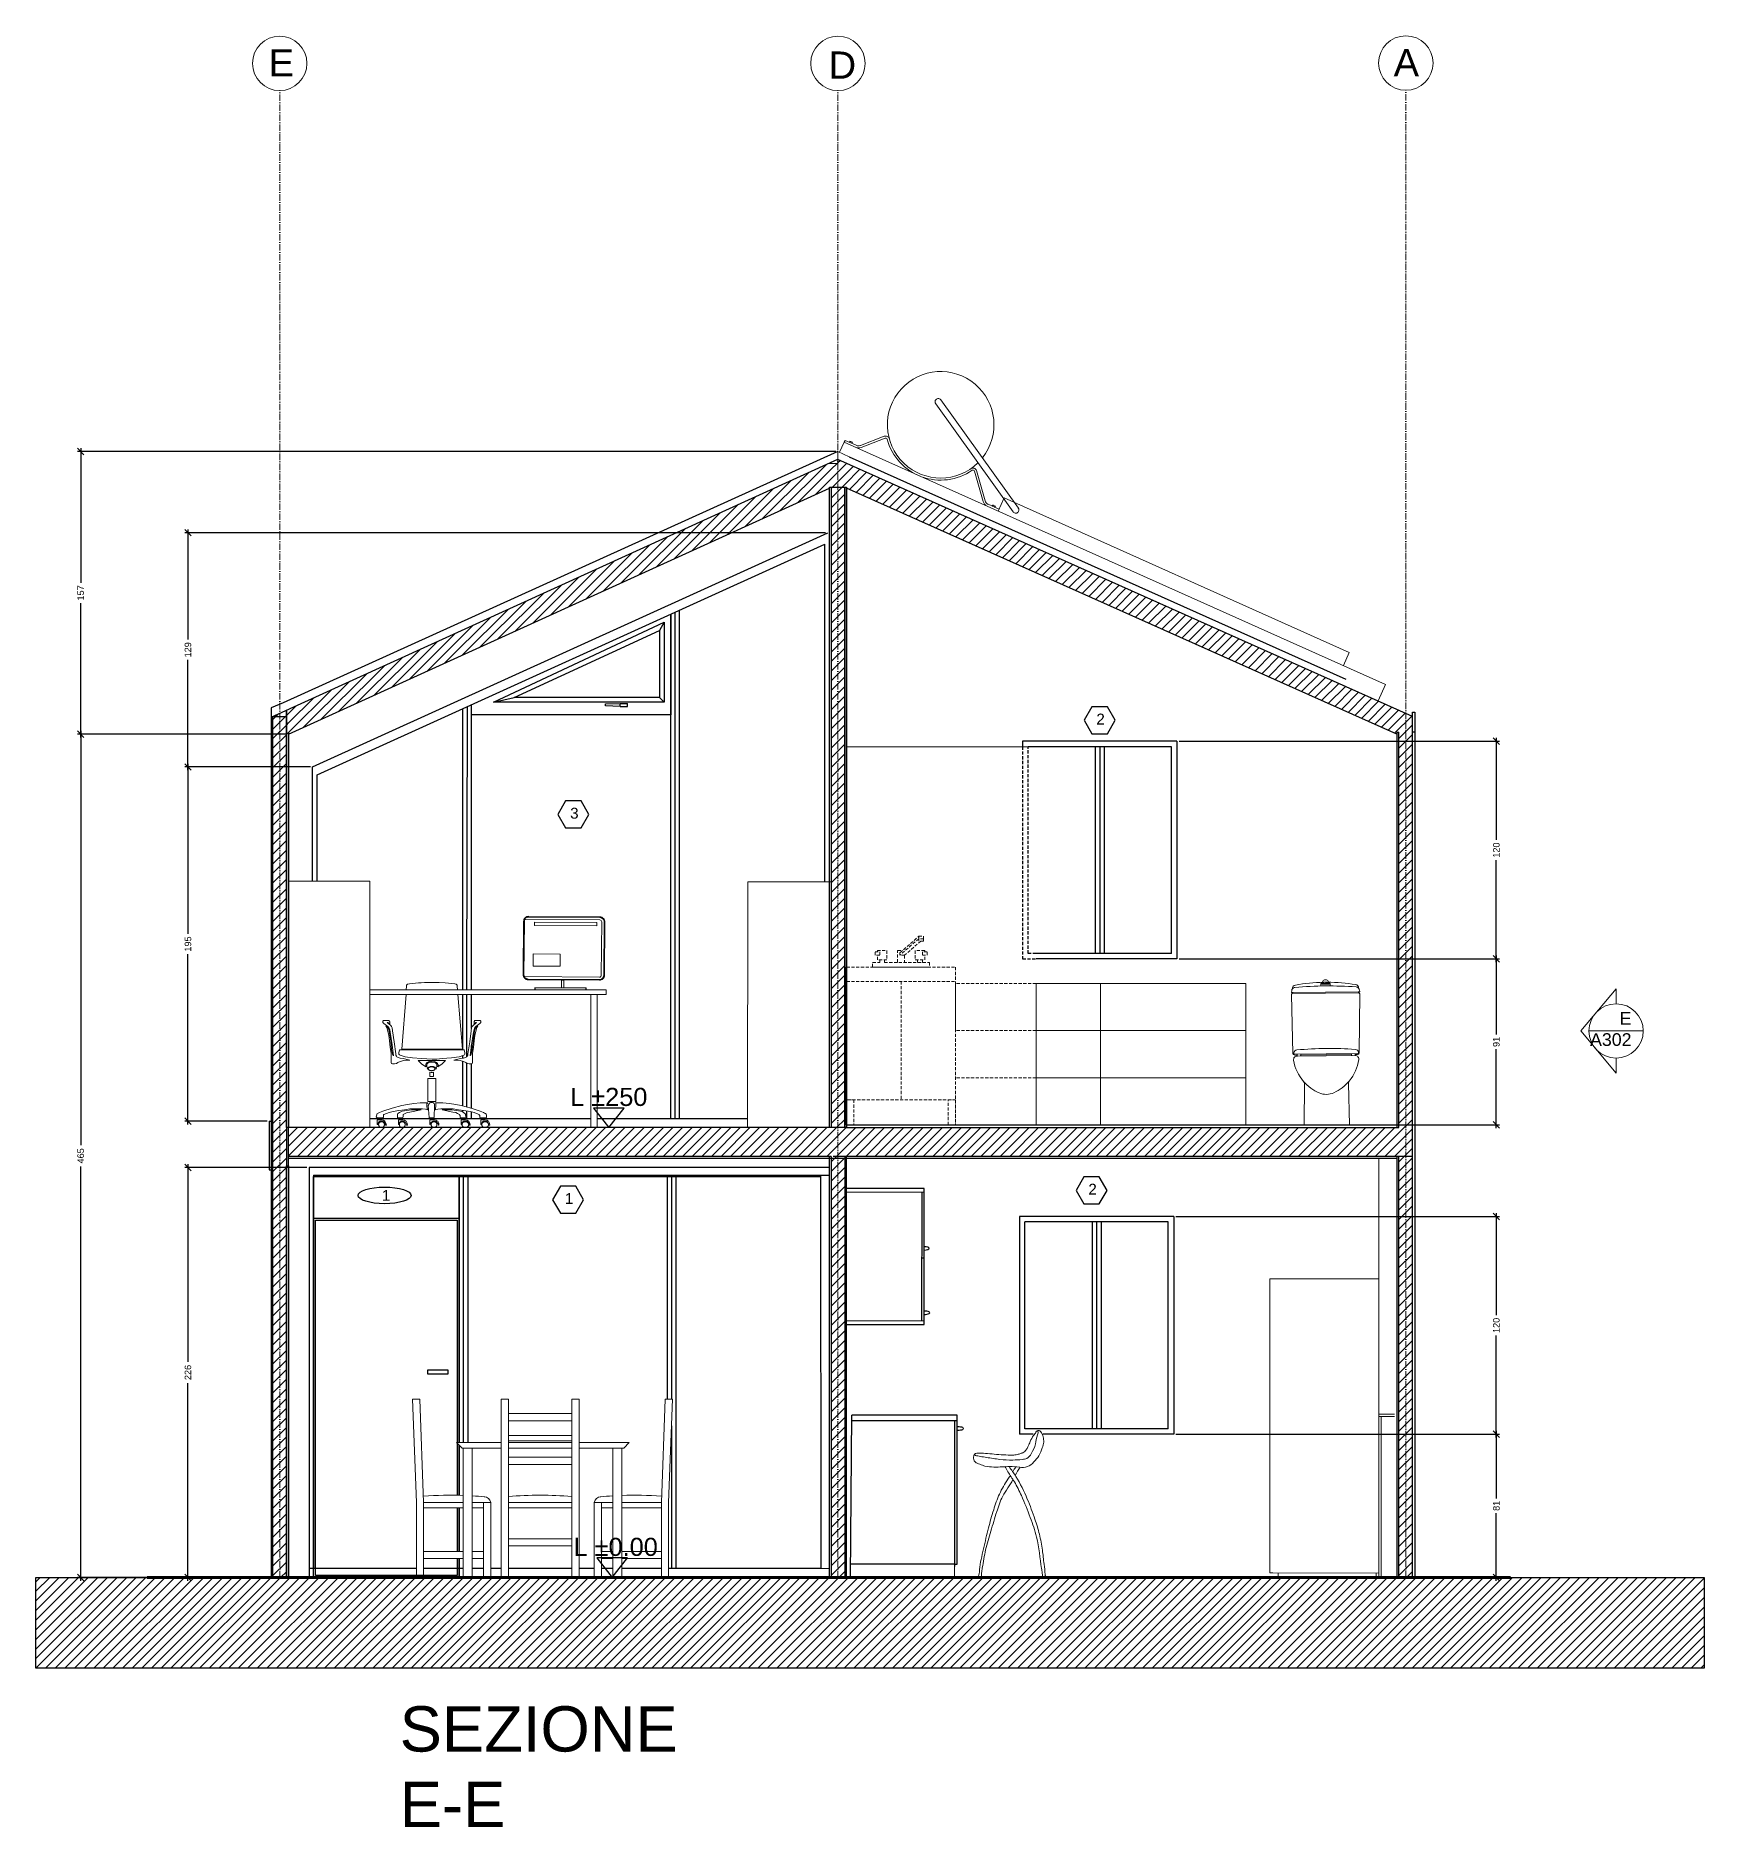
# Model space of a CAD drawing. Header units: centimetres. Extents: x 1059 to 7420, y -439 to 4439.
# Drawn here: x 2664 to 3583, y -399 to 589 of the extents above; entities that cross this region are included whole.
import ezdxf

# ---------------------------------------------------------------- set-up
doc = ezdxf.new("R2010")
doc.units = ezdxf.units.CM
doc.header["$MEASUREMENT"] = 0
for name, pattern in [('ACAD_ISO10W100', [18, 12, -3, 0, -3]), ('AUSGEZOGEN', [0]), ('HIDDEN', [0.375, 0.25, -0.125])]:
    doc.linetypes.add(name, pattern=pattern)
doc.layers.add('ARREDI', color=8, linetype='Continuous', lineweight=18)
doc.layers.add('CAMPITURE', color=7, linetype='Continuous', lineweight=25)
for name, color, linetype in [('INFISSI', 4, 'Continuous'), ('NUMERAZIONE', 30, 'Continuous'), ('quote nuove', 2, 'Continuous'), ('STRUTTURA', 1, 'Continuous')]:
    doc.layers.add(name, color=color, linetype=linetype)
doc.layers.get('0').off()
doc.styles.add('ARIAL', font='Arial.ttf')
doc.styles.get("Standard").update_dxf_attribs({"font": 'Arial.ttf'})
doc.dimstyles.new('TICK_36', dxfattribs={"dimtxt": 3.6, "dimasz": 3.6, "dimexe": 1.8, "dimexo": 1.2, "dimgap": 1.8, "dimtad": 0, "dimdec": 0, "dimzin": 0, "dimdsep": 46, "dimtxsty": 'ARIAL', "dimblk": 'OBLIQUE', "dimcen": 1.8, "dimdle": 1.8, "dimclrd": 256, "dimclrt": 256, "dimadec": 0, "dimazin": 0, "dimtfac": 1, "dimtdec": 0, "dimtmove": 1, "dimatfit": 3, "dimldrblk": 'OPEN90', "dimfxl": 1, "dimtfill": 1, "dimtolj": 1, "dimtzin": 0, "dimarcsym": 0})
pattern_1 = [(45, (-1129.0323, -3748.747), (-2.6516504, 2.6516504), [])]

msp = doc.modelspace()

# ---------------------------------------------------------------- texts
at = {"layer": 'NUMERAZIONE'}
for s, p in [('L ±250', (2958.12, -1.37)), ('L ±0.00', (2959.97, -249.44))]:
    msp.add_text(s, height=9.989, dxfattribs=at).set_placement(p)
at = {"layer": 'NUMERAZIONE', "ltscale": 0.1, "char_height": 6, "attachment_point": 1}
for s, insert in [('2', (3248.1, 214.92)), ('3', (2958.11, 163.03)), ('1', (2854.38, -47.67)), ('2', (3243.68, -44.27)), ('1', (2955.22, -49.39))]:
    msp.add_mtext_dynamic_manual_height_columns(s, width=0.5819, gutter_width=12.5, heights=[0], dxfattribs=dict(at, insert=insert))
at = {"layer": 'NUMERAZIONE', "lineweight": 0, "insert": (3543, 31.63), "char_height": 7, "attachment_point": 9}
msp.add_mtext_dynamic_manual_height_columns('   E\\PA302', width=18.8196, gutter_width=12.5, heights=[0], dxfattribs=at)
at = {"layer": 'quote nuove', "color": 253, "lineweight": 0, "char_height": 15, "attachment_point": 1}
for s, insert in [('E', (2791.99, 581.17, 19.57)), ('D', (3100.57, 579.96)), ('A', (3411.93, 581.28))]:
    msp.add_mtext_dynamic_manual_height_columns(s, width=15.1923, gutter_width=12.5, heights=[0], dxfattribs=dict(at, insert=insert))
at = {"layer": 'STRUTTURA', "ltscale": 0.1, "insert": (2864.15, -332.3), "char_height": 25, "attachment_point": 1}
msp.add_mtext_dynamic_manual_height_columns('SEZIONE E-E', width=23.9932, gutter_width=12.5, heights=[0], dxfattribs=at)

# ---------------------------------------------------------------- blocks, each defined once
blk = doc.blocks.new('_Oblique')
at = {"color": 0, "linetype": 'ByBlock', "lineweight": -2}
blk.add_line((-0.5, -0.5), (0.5, 0.5), dxfattribs=at)
blk = doc.blocks.new('*D319')
at = {"layer": 'quote nuove', "color": 0, "linetype": 'ByBlock', "lineweight": -2, "transparency": 16777216}
for p, q in [((3293.66, 199.69), (3470.31, 199.69)), ((3293.66, 79.69), (3470.31, 79.69))]:
    blk.add_line(p, q, dxfattribs=at)
at = {"layer": 'quote nuove', "linetype": 'ByBlock', "lineweight": -2, "transparency": 16777216}
for p, q in [((3468.51, 201.49), (3468.51, 145.3)), ((3468.51, 77.89), (3468.51, 134.09))]:
    blk.add_line(p, q, dxfattribs=at)
at = {"layer": 'quote nuove', "linetype": 'ByBlock', "lineweight": -2, "transparency": 16777216, "xscale": 3.6, "yscale": 3.6, "zscale": 3.6}
for p, rotation in [((3468.51, 199.69), 90), ((3468.51, 79.69), 270)]:
    blk.add_blockref('_Oblique', p, dxfattribs=dict(at, rotation=rotation))
at = {"layer": 'quote nuove', "linetype": 'ByBlock', "transparency": 16777216, "insert": (3468.51, 139.69), "char_height": 3.6, "attachment_point": 5, "rotation": 90, "style": 'ARIAL', "bg_fill": 3, "box_fill_scale": 1.25, "bg_fill_color": 256, "bg_fill_true_color": 13158600, "bg_fill_transparency": 0}
blk.add_mtext('\\A1;120', dxfattribs=at)
blk = doc.blocks.new('_Open90')
at = {"color": 0, "linetype": 'ByBlock', "lineweight": -2}
for p, q in [((0, 0), (-1, 0)), ((-0.5, 0.5), (0, 0)), ((0, 0), (-0.5, -0.5))]:
    blk.add_line(p, q, dxfattribs=at)
blk = doc.blocks.new('*D320')
at = {"layer": 'quote nuove', "color": 0, "linetype": 'ByBlock', "lineweight": -2, "transparency": 16777216}
for p, q in [((2815, 185.51), (2745.7, 185.51)), ((2791.06, -9.71), (2745.7, -9.71))]:
    blk.add_line(p, q, dxfattribs=at)
at = {"layer": 'quote nuove', "linetype": 'ByBlock', "lineweight": -2, "transparency": 16777216}
for p, q in [((2747.5, 187.31), (2747.5, 93.51)), ((2747.5, -11.51), (2747.5, 82.3))]:
    blk.add_line(p, q, dxfattribs=at)
at = {"layer": 'quote nuove', "linetype": 'ByBlock', "lineweight": -2, "transparency": 16777216, "xscale": 3.6, "yscale": 3.6, "zscale": 3.6}
for p, rotation in [((2747.5, 185.51), 90), ((2747.5, -9.71), 270)]:
    blk.add_blockref('_Oblique', p, dxfattribs=dict(at, rotation=rotation))
at = {"layer": 'quote nuove', "linetype": 'ByBlock', "transparency": 16777216, "insert": (2747.5, 87.9), "char_height": 3.6, "attachment_point": 5, "rotation": 90, "style": 'ARIAL', "bg_fill": 3, "box_fill_scale": 1.25, "bg_fill_color": 256, "bg_fill_true_color": 13158600, "bg_fill_transparency": 0}
blk.add_mtext('\\A1;195', dxfattribs=at)
blk = doc.blocks.new('*D321')
at = {"layer": 'quote nuove', "linetype": 'ByBlock', "lineweight": -2, "transparency": 16777216}
for p, q in [((2747.5, 316.48), (2747.5, 255.7)), ((2747.5, 183.71), (2747.5, 244.49))]:
    blk.add_line(p, q, dxfattribs=at)
at = {"layer": 'quote nuove', "color": 0, "linetype": 'ByBlock', "lineweight": -2, "transparency": 16777216}
for p, q in [((3098.85, 314.68), (2745.7, 314.68)), ((2815, 185.51), (2745.7, 185.51))]:
    blk.add_line(p, q, dxfattribs=at)
at = {"layer": 'quote nuove', "linetype": 'ByBlock', "lineweight": -2, "transparency": 16777216, "xscale": 3.6, "yscale": 3.6, "zscale": 3.6}
for p, rotation in [((2747.5, 314.68), 90), ((2747.5, 185.51), 270)]:
    blk.add_blockref('_Oblique', p, dxfattribs=dict(at, rotation=rotation))
at = {"layer": 'quote nuove', "linetype": 'ByBlock', "transparency": 16777216, "insert": (2747.5, 250.1), "char_height": 3.6, "attachment_point": 5, "rotation": 90, "style": 'ARIAL', "bg_fill": 3, "box_fill_scale": 1.25, "bg_fill_color": 256, "bg_fill_true_color": 13158600, "bg_fill_transparency": 0}
blk.add_mtext('\\A1;129', dxfattribs=at)
blk = doc.blocks.new('*D323')
at = {"layer": 'quote nuove', "color": 0, "linetype": 'ByBlock', "lineweight": -2, "transparency": 16777216}
for p, q in [((3291.95, -182.34), (3470.31, -182.34)), ((3291.95, -261.31), (3470.31, -261.31))]:
    blk.add_line(p, q, dxfattribs=at)
at = {"layer": 'quote nuove', "linetype": 'ByBlock', "lineweight": -2, "transparency": 16777216}
for p, q in [((3468.51, -180.54), (3468.51, -217.81)), ((3468.51, -263.11), (3468.51, -225.83))]:
    blk.add_line(p, q, dxfattribs=at)
at = {"layer": 'quote nuove', "linetype": 'ByBlock', "lineweight": -2, "transparency": 16777216, "xscale": 3.6, "yscale": 3.6, "zscale": 3.6}
for p, rotation in [((3468.51, -182.34), 90), ((3468.51, -261.31), 270)]:
    blk.add_blockref('_Oblique', p, dxfattribs=dict(at, rotation=rotation))
at = {"layer": 'quote nuove', "linetype": 'ByBlock', "transparency": 16777216, "insert": (3468.51, -221.82), "char_height": 3.6, "attachment_point": 5, "rotation": 90, "style": 'ARIAL', "bg_fill": 3, "box_fill_scale": 1.25, "bg_fill_color": 256, "bg_fill_true_color": 13158600, "bg_fill_transparency": 0}
blk.add_mtext('\\A1;81', dxfattribs=at)
blk = doc.blocks.new('*D315')
at = {"layer": 'quote nuove', "color": 0, "linetype": 'ByBlock', "lineweight": -2, "transparency": 16777216}
for p, q in [((3291.95, -62.34), (3470.31, -62.34)), ((3291.95, -182.34), (3470.31, -182.34))]:
    blk.add_line(p, q, dxfattribs=at)
at = {"layer": 'quote nuove', "linetype": 'ByBlock', "lineweight": -2, "transparency": 16777216}
for p, q in [((3468.51, -60.54), (3468.51, -116.73)), ((3468.51, -184.14), (3468.51, -127.95))]:
    blk.add_line(p, q, dxfattribs=at)
at = {"layer": 'quote nuove', "linetype": 'ByBlock', "lineweight": -2, "transparency": 16777216, "xscale": 3.6, "yscale": 3.6, "zscale": 3.6}
for p, rotation in [((3468.51, -62.34), 90), ((3468.51, -182.34), 270)]:
    blk.add_blockref('_Oblique', p, dxfattribs=dict(at, rotation=rotation))
at = {"layer": 'quote nuove', "linetype": 'ByBlock', "transparency": 16777216, "insert": (3468.51, -122.34), "char_height": 3.6, "attachment_point": 5, "rotation": 90, "style": 'ARIAL', "bg_fill": 3, "box_fill_scale": 1.25, "bg_fill_color": 256, "bg_fill_true_color": 13158600, "bg_fill_transparency": 0}
blk.add_mtext('\\A1;120', dxfattribs=at)
blk = doc.blocks.new('*D328')
at = {"layer": 'quote nuove', "color": 0, "lineweight": -2, "transparency": 16777216}
for p, q in [((3293.66, 79.69), (3470.31, 79.69)), ((3293.66, -11.81), (3470.31, -11.81))]:
    blk.add_line(p, q, dxfattribs=at)
at = {"layer": 'quote nuove', "lineweight": -2, "transparency": 16777216}
for p, q in [((3468.51, 81.49), (3468.51, 37.95)), ((3468.51, -13.61), (3468.51, 29.93))]:
    blk.add_line(p, q, dxfattribs=at)
at = {"layer": 'quote nuove', "lineweight": -2, "transparency": 16777216, "xscale": 3.6, "yscale": 3.6, "zscale": 3.6}
for p, rotation in [((3468.51, 79.69), 90), ((3468.51, -11.81), 270)]:
    blk.add_blockref('_Oblique', p, dxfattribs=dict(at, rotation=rotation))
at = {"layer": 'quote nuove', "transparency": 16777216, "insert": (3468.51, 33.94), "char_height": 3.6, "attachment_point": 5, "rotation": 90, "style": 'ARIAL', "bg_fill": 3, "box_fill_scale": 1.25, "bg_fill_color": 256, "bg_fill_true_color": 13158600, "bg_fill_transparency": 0}
blk.add_mtext('\\A1;91', dxfattribs=at)
blk = doc.blocks.new('*D329')
at = {"layer": 'quote nuove', "color": 0, "lineweight": -2, "transparency": 16777216}
for p, q in [((2801.77, 203.56), (2686.59, 203.56)), ((2801.77, -261.31), (2686.59, -261.31))]:
    blk.add_line(p, q, dxfattribs=at)
at = {"layer": 'quote nuove', "lineweight": -2, "transparency": 16777216}
for p, q in [((2688.39, 205.36), (2688.39, -23.02)), ((2688.39, -263.11), (2688.39, -34.73))]:
    blk.add_line(p, q, dxfattribs=at)
at = {"layer": 'quote nuove', "lineweight": -2, "transparency": 16777216, "xscale": 3.6, "yscale": 3.6, "zscale": 3.6}
for p, rotation in [((2688.39, 203.56), 90), ((2688.39, -261.31), 270)]:
    blk.add_blockref('_Oblique', p, dxfattribs=dict(at, rotation=rotation))
at = {"layer": 'quote nuove', "transparency": 16777216, "insert": (2688.39, -28.88), "char_height": 3.6, "attachment_point": 5, "rotation": 90, "style": 'ARIAL', "bg_fill": 3, "box_fill_scale": 1.25, "bg_fill_color": 256, "bg_fill_true_color": 13158600, "bg_fill_transparency": 0}
blk.add_mtext('\\A1;465', dxfattribs=at)
blk = doc.blocks.new('*D330')
at = {"layer": 'quote nuove', "color": 0, "lineweight": -2, "transparency": 16777216}
for p, q in [((3104.51, 359.39), (2686.59, 359.39)), ((2801.77, 203.56), (2686.59, 203.56))]:
    blk.add_line(p, q, dxfattribs=at)
at = {"layer": 'quote nuove', "lineweight": -2, "transparency": 16777216}
for p, q in [((2688.39, 361.19), (2688.39, 287.08)), ((2688.39, 201.76), (2688.39, 275.87))]:
    blk.add_line(p, q, dxfattribs=at)
at = {"layer": 'quote nuove', "lineweight": -2, "transparency": 16777216, "xscale": 3.6, "yscale": 3.6, "zscale": 3.6}
for p, rotation in [((2688.39, 359.39), 90), ((2688.39, 203.56), 270)]:
    blk.add_blockref('_Oblique', p, dxfattribs=dict(at, rotation=rotation))
at = {"layer": 'quote nuove', "transparency": 16777216, "insert": (2688.39, 281.47), "char_height": 3.6, "attachment_point": 5, "rotation": 90, "style": 'ARIAL', "bg_fill": 3, "box_fill_scale": 1.25, "bg_fill_color": 256, "bg_fill_true_color": 13158600, "bg_fill_transparency": 0}
blk.add_mtext('\\A1;157', dxfattribs=at)
blk = doc.blocks.new('*D331')
at = {"layer": 'quote nuove', "color": 0, "lineweight": -2, "transparency": 16777216}
for p, q in [((2813.02, -35.31), (2745.7, -35.31)), ((2813.02, -261.31), (2745.7, -261.31))]:
    blk.add_line(p, q, dxfattribs=at)
at = {"layer": 'quote nuove', "lineweight": -2, "transparency": 16777216}
for p, q in [((2747.5, -33.51), (2747.5, -142.48)), ((2747.5, -263.11), (2747.5, -154.13))]:
    blk.add_line(p, q, dxfattribs=at)
at = {"layer": 'quote nuove', "lineweight": -2, "transparency": 16777216, "xscale": 3.6, "yscale": 3.6, "zscale": 3.6}
for p, rotation in [((2747.5, -35.31), 90), ((2747.5, -261.31), 270)]:
    blk.add_blockref('_Oblique', p, dxfattribs=dict(at, rotation=rotation))
at = {"layer": 'quote nuove', "transparency": 16777216, "insert": (2747.5, -148.31), "char_height": 3.6, "attachment_point": 5, "rotation": 90, "style": 'ARIAL', "bg_fill": 3, "box_fill_scale": 1.25, "bg_fill_color": 256, "bg_fill_true_color": 13158600, "bg_fill_transparency": 0}
blk.add_mtext('\\A1;226', dxfattribs=at)

# ---------------------------------------------------------------- hatches: boundary and pattern name
at = {"layer": 'CAMPITURE'}
h = msp.add_hatch(dxfattribs=at)
h.set_pattern_fill('ANSI31', color=0, scale=30)
h.set_pattern_definition(pattern_1)
h.paths.add_polyline_path([(3109.46, 352.89), (3101.94, 352.89), (3101.96, -13.24), (3102.97, -13.24), (3109.46, -13.24)])
h = msp.add_hatch(dxfattribs=at)
h.set_pattern_fill('ANSI31', color=0, scale=30)
h.set_pattern_definition(pattern_1)
h.paths.add_polyline_path([(2802.97, 217.29), (2801.78, 216.75), (2801.77, 203.52), (2801.77, 203.52), (2801.77, 213.16), (2794.33, 213.16), (2794.33, -261.31), (2801.77, -261.31), (2801.77, -13.31), (2801.77, -13.31), (2801.77, 203.52), (2801.77, 203.52), (2801.78, 213.16), (2801.77, 213.16), (2801.77, 203.52), (2802.97, 203.52)])
h = msp.add_hatch(dxfattribs=at)
h.set_pattern_fill('ANSI31', color=0, scale=30)
h.set_pattern_definition(pattern_1)
h.paths.add_polyline_path([(2801.77, -34.31), (2801.77, 213.16), (2794.33, 213.16), (2794.33, -261.31), (2801.77, -261.31)])
at = {"layer": 'STRUTTURA'}
h = msp.add_hatch(dxfattribs=at)
h.set_pattern_fill('ANSI31', color=0, scale=30)
h.set_pattern_definition(pattern_1)
h.paths.add_polyline_path([(2801.78, 216.75), (2794.33, 213.16), (2801.77, 213.16)])

# ---------------------------------------------------------------- linework, layer by layer
at = {"layer": 'ARREDI'}
for p, q in [((3159.55, 385.76), (3202.21, 326.14)), ((3162.43, 387.86), (3205.1, 328.24)), ((3109.64, 365.57), (3109.17, 364.51)), ((3109.64, 365.57), (3115.75, 362.84)), ((3131.23, 367.81), (3118.03, 362.77)), ((3131.64, 366.73), (3118.44, 361.69)), ((3105.71, 359.39), (3105.71, 355.13)), ((3105.71, 359.39), (3111.83, 356.49)), ((3112.25, 365.14), (3112, 364.57)), ((3112.55, 365.01), (3112.3, 364.44)), ((3113.66, 364.57), (3112.32, 365.17)), ((3113.14, 364.06), (3113.39, 364.63)), ((3113.43, 363.93), (3113.69, 364.5)), ((3100.96, 352.89), (3101.96, 352.89)), ((3105.71, 355.13), (3101.94, 353.42)), ((3101.94, 353.42), (3101.94, 352.89)), ((3101.96, 352.89), (3105.71, 352.89)), ((3105.71, 352.89), (3105.71, 355.13)), ((3185.67, 331.89), (3180.9, 348.66)), ((3186.79, 332.21), (3182.03, 348.96)), ((3188.43, 330.31), (3194.47, 327.6)), ((3191.01, 329.9), (3190.76, 329.33)), ((3191.31, 329.76), (3191.06, 329.19)), ((3192.42, 329.32), (3191.08, 329.92)), ((3191.89, 328.82), (3192.15, 329.39)), ((3192.19, 328.68), (3192.45, 329.25)), ((3194.47, 327.6), (3194, 326.55)), ((3214.85, 196.69), (3110.46, 196.69)), ((2847.8, 122.47), (2802.97, 122.47)), ((2847.8, 122.47), (2847.8, -13.31)), ((3055.94, 122.11), (3055.9, -13.24)), ((3055.94, 122.11), (3101.96, 122.11)), ((2847.8, 60.08), (2847.8, 62.73)), ((2847.8, 62.73), (2977.92, 62.73)), ((2977.92, 60.08), (2847.8, 60.08)), ((2977.92, 62.73), (2977.92, 60.08)), ((3214.85, 66.19), (3250.47, 66.19)), ((3250.47, 66.19), (3250.47, -11.81)), ((3355.76, 62.28), (3355.56, 61.13)), ((3355.56, 61.13), (3356.52, 61.14)), ((3355.59, 60.07), (3356.46, 27.62)), ((3356.09, 60.58), (3374.42, 60.75)), ((3356.14, 63.28), (3356.15, 63.17)), ((3356.52, 61.14), (3374.41, 61.31)), ((3371.79, 65.87), (3371.8, 64.77)), ((3372.27, 65.79), (3372.29, 66.07)), ((3374.37, 65.81), (3372.27, 65.79)), ((3372.41, 66.23), (3373.18, 66.56)), ((3372.41, 66.23), (3374.37, 66.25)), ((3372.76, 67.09), (3372.76, 66.89)), ((3372.86, 66.79), (3373.3, 66.8)), ((3374.36, 66.81), (3373.3, 66.8)), ((3374.36, 66.81), (3373.3, 66.8)), ((3373.3, 66.8), (3373.3, 66.79)), ((3373.3, 66.75), (3373.3, 66.79)), ((3374.35, 68.11), (3373.75, 68.1)), ((3374.95, 68.11), (3374.35, 68.11)), ((3374.36, 66.81), (3375.42, 66.82)), ((3374.36, 66.81), (3375.42, 66.82)), ((3376.32, 66.27), (3374.37, 66.25)), ((3374.37, 65.81), (3376.47, 65.83)), ((3392.31, 61.47), (3374.41, 61.31)), ((3392.75, 60.92), (3374.42, 60.75)), ((3375.42, 66.81), (3375.42, 66.82)), ((3375.42, 66.82), (3375.86, 66.82)), ((3375.42, 66.77), (3375.42, 66.81)), ((3376.32, 66.27), (3375.55, 66.58)), ((3375.96, 66.92), (3375.96, 67.12)), ((3376.47, 65.83), (3376.44, 66.1)), ((3376.95, 65.92), (3376.96, 64.81)), ((3392.31, 61.47), (3393.26, 61.48)), ((3392.64, 63.51), (3392.64, 63.62)), ((3392.99, 27.96), (3393.25, 60.42)), ((3393.26, 61.48), (3393.05, 62.62)), ((3214.85, 40.19), (3330.47, 40.19)), ((3330.47, 40.19), (3330.47, 14.19)), ((3330.47, 37.97), (3330.47, 37.97)), ((3330.47, 37.97), (3330.47, 11.97)), ((3356.83, 27.73), (3356.85, 27.85)), ((3357.33, 27.14), (3374.73, 27.31)), ((3357.47, 26.65), (3358.74, 26.66)), ((3358.73, 27.16), (3358.74, 26.66)), ((3358.74, 26.66), (3358.74, 26.36)), ((3358.74, 26.16), (3374.74, 26.31)), ((3358.94, 26.16), (3358.74, 26.16)), ((3358.94, 26.16), (3374.74, 26.31)), ((3360.73, 27.18), (3360.74, 26.38)), ((3360.74, 26.68), (3374.74, 26.81)), ((3392.14, 27.47), (3374.73, 27.31)), ((3388.74, 26.94), (3374.74, 26.81)), ((3390.74, 26.46), (3374.74, 26.31)), ((3390.54, 26.46), (3374.74, 26.31)), ((3388.73, 27.44), (3388.74, 26.64)), ((3390.74, 26.46), (3390.54, 26.46)), ((3390.73, 27.46), (3390.74, 26.96)), ((3390.74, 26.96), (3392, 26.97)), ((3390.74, 26.66), (3390.74, 26.96)), ((3392.62, 28.06), (3392.6, 28.18)), ((3330.47, 14.19), (3214.85, 14.19)), ((3362.78, 10.82), (3362.6, -11.81)), ((3387.6, -11.81), (3386.99, 11.05)), ((3403.77, -171.31), (3403.77, -30.31)), ((3343.77, -96.6), (3343.77, -258.83)), ((3343.77, -96.6), (3403.77, -96.6)), ((3403.76, -258.92), (3403.77, -96.04)), ((2873.36, -220.07), (2871.23, -163.01)), ((2875.36, -163.01), (2871.23, -163.01)), ((2871.23, -163.01), (2875.36, -163.01)), ((2877.35, -219.91), (2875.36, -163.01)), ((2920.08, -163.01), (2920.08, -260.95)), ((2920.08, -163.01), (2924.07, -163.01)), ((2920.08, -163.01), (2924.07, -163.01)), ((2924.07, -163.01), (2924.07, -260.95)), ((2959.05, -163.01), (2959.05, -260.95)), ((2959.05, -163.01), (2963.05, -163.01)), ((2959.05, -163.01), (2963.05, -163.01)), ((2963.05, -163.01), (2963.05, -260.95)), ((3008.4, -219.91), (3010.4, -163.01)), ((3010.4, -163.01), (3014.52, -163.01)), ((3012.4, -220.07), (3014.52, -163.01)), ((2924.07, -171.01), (2959.05, -171.01)), ((2924.07, -175.01), (2959.05, -175.01)), ((3403.77, -171.31), (3412.47, -171.31)), ((3403.77, -261.31), (3403.77, -171.31)), ((3403.77, -172.51), (3412.47, -172.51)), ((3404.97, -261.31), (3404.97, -172.51)), ((2895.55, -187), (2904.3, -187)), ((2895.55, -187), (2898.55, -189.99)), ((2904.3, -187), (2920.08, -187)), ((2924.07, -183), (2959.05, -183)), ((2924.07, -186), (2959.05, -186)), ((2924.07, -187), (2937.35, -186.99)), ((2937.35, -186.99), (2937.41, -186.99)), ((2937.41, -186), (2947.27, -186)), ((2937.41, -187), (2947.27, -187)), ((2959.05, -186), (2947.27, -186)), ((2959.05, -187), (2947.27, -187)), ((2976.39, -187), (2963.05, -187)), ((2976.39, -187), (2981.86, -187)), ((2990.61, -187), (2981.86, -187)), ((2987.61, -189.99), (2990.61, -187)), ((2898.55, -189.99), (2904.3, -189.99)), ((2899.12, -189.99), (2899.12, -222.91)), ((2904.11, -189.99), (2904.11, -222.91)), ((2904.3, -189.99), (2920.08, -189.99)), ((2924.07, -189.99), (2937.41, -189.99)), ((2924.44, -194.99), (2959.05, -194.99)), ((2937.41, -189.99), (2950.62, -189.99)), ((2947.27, -189.99), (2959.05, -189.99)), ((2963.05, -189.99), (2976.39, -189.99)), ((2976.39, -189.99), (2982.99, -189.99)), ((2981.58, -189.99), (2981.58, -243.92)), ((2981.86, -189.99), (2987.61, -189.99)), ((2986.57, -189.99), (2986.57, -215.99)), ((2924.07, -198.99), (2959.05, -198.99)), ((2986.57, -215.99), (2986.57, -243.92)), ((2873.36, -260.95), (2873.36, -219.99)), ((2877.35, -260.95), (2877.35, -219.91)), ((2899.12, -219.91), (2877.35, -219.91)), ((2899.12, -222.91), (2877.35, -222.91)), ((2899.12, -222.91), (2899.12, -239.93)), ((2910.33, -219.91), (2904.11, -219.91)), ((2910.33, -222.91), (2904.11, -222.91)), ((2904.11, -222.91), (2904.11, -239.93)), ((2914.33, -219.91), (2910.33, -219.91)), ((2910.33, -260.95), (2910.33, -219.91)), ((2914.33, -260.95), (2914.33, -219.91)), ((2924.07, -219.91), (2959.05, -219.91)), ((2924.07, -222.91), (2959.05, -222.91)), ((2971.43, -219.91), (2981.58, -219.91)), ((2971.43, -260.95), (2971.43, -219.91)), ((2975.43, -260.95), (2975.43, -219.91)), ((2975.43, -222.91), (2981.58, -222.91)), ((2986.57, -219.91), (3008.4, -219.91)), ((2986.57, -222.91), (3008.4, -222.91)), ((3008.4, -260.95), (3008.4, -219.91)), ((3012.4, -260.95), (3012.4, -219.99)), ((2899.12, -239.93), (2899.12, -256.31)), ((2904.11, -239.93), (2904.11, -250.95)), ((2924.07, -239.93), (2959.05, -239.93)), ((2924.07, -243.92), (2959.05, -243.92)), ((2981.58, -243.92), (2981.58, -260.95)), ((2986.57, -243.92), (2986.57, -260.95)), ((2899.12, -246.96), (2877.35, -246.96)), ((2899.12, -250.95), (2877.35, -250.95)), ((2899.12, -250.95), (2893.69, -250.95)), ((2899.12, -246.96), (2896.92, -246.96)), ((2899.12, -250.95), (2899.12, -260.95)), ((2910.33, -246.96), (2904.11, -246.96)), ((2910.33, -250.95), (2904.11, -250.95)), ((2904.11, -250.95), (2904.11, -260.95)), ((2975.43, -246.96), (2981.58, -246.96)), ((2975.43, -250.95), (2981.58, -250.95)), ((2986.57, -246.96), (3008.4, -246.96)), ((2986.57, -250.95), (3008.4, -250.95)), ((3096.41, -256.31), (3100.96, -256.31)), ((3100.96, -256.31), (3096.41, -256.31)), ((3169.87, -255.31), (3169.87, -261.31)), ((2873.36, -260.95), (2877.35, -260.95)), ((2899.12, -260.95), (2904.11, -260.95)), ((2910.33, -260.95), (2914.33, -260.95)), ((2920.08, -260.95), (2924.07, -260.95)), ((2959.05, -260.95), (2963.05, -260.95)), ((2971.43, -260.95), (2975.43, -260.95)), ((2981.58, -260.95), (2986.57, -260.95)), ((3008.4, -260.95), (3012.4, -260.95)), ((3343.77, -258.83), (3345.27, -258.84)), ((3345.27, -258.84), (3403.77, -258.92)), ((3348.27, -258.81), (3348.29, -261.31)), ((3402.28, -258.92), (3402.29, -261.31))]:
    msp.add_line(p, q, dxfattribs=at)
at = {"layer": 'ARREDI', "linetype": 'HIDDEN', "ltscale": 7}
for p, q in [((3139.81, 83.02), (3150.25, 92.15)), ((3150.25, 90.84), (3139.81, 81.71)), ((3151.4, 89.55), (3142.42, 81.71)), ((3150.25, 90.84), (3150.25, 92.15)), ((3150.25, 92.15), (3152.86, 92.15)), ((3150.25, 89.54), (3150.25, 90.84)), ((3152.86, 90.84), (3150.25, 90.84)), ((3152.86, 89.54), (3150.25, 89.54)), ((3152.86, 92.15), (3152.86, 90.84)), ((3152.86, 90.84), (3152.86, 89.54)), ((3128.73, 77.8), (3128.73, 79.11)), ((3131.34, 79.11), (3131.34, 77.8)), ((3138.51, 84.32), (3141.3, 84.32)), ((3138.51, 77.8), (3138.51, 84.32)), ((3139.81, 81.71), (3139.81, 83.02)), ((3142.42, 81.71), (3139.81, 81.71)), ((3142.42, 81.71), (3142.42, 77.8)), ((3149.6, 79.11), (3149.6, 77.8)), ((3152.21, 77.8), (3152.21, 79.11)), ((3110.47, 75.19), (3170.47, 75.19)), ((3170.47, 75.19), (3170.47, -11.81)), ((3140.47, 67.3), (3140.54, 2.01)), ((3170.47, 66.19), (3170.47, 40.19)), ((3170.47, 66.19), (3170.47, 66.19)), ((3170.47, 66.19), (3170.47, 40.19)), ((3170.47, 66.19), (3170.47, 66.19)), ((3214.85, 66.19), (3170.47, 66.19)), ((3214.85, 40.19), (3170.47, 40.19)), ((3214.85, 14.19), (3170.47, 14.19)), ((3170.54, 2.01), (3110.54, 2.01))]:
    msp.add_line(p, q, dxfattribs=at)
at = {"layer": 'ARREDI', "lineweight": 0}
for p, q in [((2865.31, 30.02), (2867.69, 60.08)), ((2867.77, 62.73), (2867.97, 64.62)), ((2867.97, 65.15), (2868.5, 65.68)), ((2867.97, 64.62), (2867.97, 65.15)), ((2868.5, 65.68), (2869.56, 65.95)), ((2869.56, 65.95), (2874.6, 66.48)), ((2874.6, 66.48), (2875.93, 66.48)), ((2875.93, 66.48), (2877.79, 66.74)), ((2877.79, 66.74), (2881.77, 66.74)), ((2881.77, 66.74), (2886.02, 66.74)), ((2886.02, 66.74), (2889.21, 66.48)), ((2889.21, 66.48), (2894.52, 65.95)), ((2894.52, 65.95), (2895.31, 65.68)), ((2895.31, 65.68), (2895.84, 65.15)), ((2895.84, 65.15), (2895.84, 64.62)), ((2895.84, 64.62), (2896, 62.73)), ((2896.29, 60.08), (2898.76, 30.02)), ((2855.22, 45.68), (2854.96, 45.42)), ((2854.96, 45.42), (2854.96, 45.15)), ((2854.96, 45.15), (2854.96, 44.62)), ((2854.96, 44.62), (2855.49, 44.09)), ((2855.49, 45.68), (2855.22, 45.68)), ((2857.88, 45.68), (2855.49, 45.68)), ((2855.49, 44.09), (2857.61, 42.5)), ((2857.35, 42.23), (2856.55, 42.76)), ((2856.55, 42.76), (2857.08, 41.97)), ((2857.08, 41.97), (2857.35, 41.17)), ((2859.21, 43.03), (2857.35, 44.62)), ((2857.35, 44.62), (2857.61, 44.62)), ((2857.88, 41.43), (2857.35, 42.23)), ((2857.35, 41.17), (2857.88, 39.04)), ((2857.61, 44.62), (2858.14, 44.35)), ((2857.61, 42.5), (2858.14, 41.97)), ((2858.41, 45.68), (2857.88, 45.68)), ((2858.14, 40.64), (2857.88, 41.43)), ((2858.14, 44.35), (2858.67, 43.82)), ((2858.14, 41.97), (2858.41, 41.43)), ((2858.41, 39.84), (2858.14, 40.64)), ((2858.41, 45.42), (2858.41, 45.68)), ((2858.67, 45.15), (2858.41, 45.42)), ((2858.41, 41.43), (2858.67, 40.64)), ((2859.21, 34.27), (2858.41, 39.84)), ((2858.67, 43.82), (2858.67, 45.15)), ((2858.67, 40.64), (2858.94, 39.31)), ((2859.74, 42.5), (2859.21, 43.03)), ((2860, 41.7), (2859.74, 42.5)), ((2860.27, 40.11), (2860, 41.7)), ((2861.06, 34), (2860.27, 40.11)), ((2902.75, 34), (2903.54, 40.11)), ((2903.54, 40.11), (2903.81, 41.7)), ((2903.81, 41.7), (2904.07, 42.5)), ((2904.07, 42.5), (2904.6, 43.03)), ((2904.6, 43.03), (2906.46, 44.62)), ((2904.6, 34.27), (2905.4, 39.84)), ((2905.13, 40.64), (2904.87, 39.31)), ((2905.13, 45.15), (2905.4, 45.42)), ((2905.13, 43.82), (2905.13, 45.15)), ((2905.67, 44.35), (2905.13, 43.82)), ((2905.4, 41.43), (2905.13, 40.64)), ((2905.4, 45.42), (2905.4, 45.68)), ((2905.4, 45.68), (2905.93, 45.68)), ((2905.67, 41.97), (2905.4, 41.43)), ((2905.4, 39.84), (2905.67, 40.64)), ((2906.2, 44.62), (2905.67, 44.35)), ((2906.2, 42.5), (2905.67, 41.97)), ((2905.67, 40.64), (2905.93, 41.43)), ((2905.93, 45.68), (2908.32, 45.68)), ((2905.93, 41.43), (2906.46, 42.23)), ((2906.46, 41.17), (2905.93, 39.04)), ((2906.46, 44.62), (2906.2, 44.62)), ((2908.32, 44.09), (2906.2, 42.5)), ((2906.46, 42.23), (2907.26, 42.76)), ((2906.73, 41.97), (2906.46, 41.17)), ((2907.26, 42.76), (2906.73, 41.97)), ((2908.32, 45.68), (2908.59, 45.68)), ((2908.85, 44.62), (2908.32, 44.09)), ((2908.59, 45.68), (2908.85, 45.42)), ((2908.85, 45.42), (2908.85, 45.15)), ((2908.85, 45.15), (2908.85, 44.62)), ((2857.88, 39.04), (2858.14, 37.45)), ((2858.14, 37.45), (2858.41, 36.12)), ((2858.41, 36.12), (2858.94, 31.08)), ((2858.94, 39.31), (2860, 32.41)), ((2858.94, 31.08), (2859.47, 27.63)), ((2859.74, 29.75), (2859.21, 34.27)), ((2860.27, 27.1), (2859.74, 29.75)), ((2860, 32.41), (2860.8, 26.3)), ((2862.13, 27.36), (2861.06, 34)), ((2898.76, 30.02), (2865.31, 30.02)), ((2865.31, 30.02), (2865.31, 30.02)), ((2901.68, 27.36), (2902.75, 34)), ((2903.81, 32.41), (2903.01, 26.3)), ((2903.54, 27.1), (2904.07, 29.75)), ((2904.87, 39.31), (2903.81, 32.41)), ((2904.07, 29.75), (2904.6, 34.27)), ((2904.87, 31.08), (2904.34, 27.63)), ((2905.4, 36.12), (2904.87, 31.08)), ((2905.67, 37.45), (2905.4, 36.12)), ((2905.93, 39.04), (2905.67, 37.45)), ((2859.47, 27.63), (2859.47, 26.04)), ((2859.47, 26.04), (2859.47, 25.24)), ((2859.47, 25.24), (2859.47, 23.65)), ((2859.47, 23.65), (2859.47, 23.12)), ((2859.47, 23.12), (2859.47, 22.58)), ((2859.47, 22.58), (2859.74, 22.05)), ((2859.74, 22.05), (2860.27, 21.79)), ((2860.53, 26.57), (2860.27, 27.1)), ((2860.27, 21.79), (2861.33, 21.79)), ((2860.8, 26.3), (2860.53, 26.57)), ((2861.33, 21.79), (2862.39, 22.05)), ((2862.13, 26.57), (2862.13, 27.36)), ((2862.39, 26.04), (2862.13, 26.57)), ((2862.66, 25.77), (2862.39, 26.04)), ((2862.39, 22.05), (2863.19, 22.58)), ((2862.92, 25.5), (2862.66, 25.77)), ((2864.52, 24.97), (2862.92, 25.5)), ((2862.92, 25.5), (2862.92, 25.5)), ((2863.19, 22.58), (2864.52, 23.12)), ((2863.72, 27.89), (2864.04, 29.51)), ((2863.72, 27.1), (2863.72, 27.89)), ((2863.98, 26.83), (2863.72, 27.1)), ((2863.98, 29.51), (2882.04, 29.51)), ((2864.52, 26.57), (2863.98, 26.83)), ((2865.58, 26.3), (2864.52, 26.57)), ((2866.11, 24.71), (2864.52, 24.97)), ((2864.52, 23.12), (2866.37, 23.65)), ((2867.17, 25.77), (2865.58, 26.3)), ((2869.83, 23.91), (2866.11, 24.71)), ((2866.37, 23.65), (2867.97, 23.91)), ((2871.15, 25.24), (2867.17, 25.77)), ((2867.97, 23.91), (2869.83, 23.91)), ((2876.2, 24.71), (2871.15, 25.24)), ((2882.04, 23.65), (2874.34, 23.65)), ((2874.34, 23.65), (2876.2, 21.79)), ((2882.04, 24.44), (2876.2, 24.71)), ((2876.2, 21.79), (2878.59, 20.2)), ((2878.59, 21.52), (2878.85, 22.05)), ((2878.59, 20.99), (2878.59, 21.52)), ((2878.59, 20.73), (2878.59, 20.99)), ((2878.59, 20.2), (2878.59, 20.73)), ((2878.85, 22.05), (2879.12, 22.32)), ((2879.12, 22.32), (2879.38, 22.58)), ((2879.12, 21.52), (2879.38, 21.79)), ((2879.12, 20.73), (2879.12, 21.52)), ((2879.12, 20.46), (2879.12, 20.73)), ((2879.65, 18.87), (2879.12, 20.46)), ((2879.38, 22.58), (2879.91, 22.85)), ((2879.38, 21.79), (2879.91, 22.32)), ((2880.18, 19.93), (2879.65, 19.66)), ((2879.91, 22.85), (2880.44, 23.12)), ((2879.91, 22.32), (2880.71, 22.58)), ((2880.98, 20.46), (2880.18, 19.93)), ((2880.31, 19.79), (2880.24, 19.74)), ((2880.39, 19.84), (2880.31, 19.79)), ((2880.47, 19.89), (2880.39, 19.84)), ((2880.44, 23.12), (2882.04, 23.38)), ((2880.56, 19.94), (2880.47, 19.89)), ((2880.65, 19.98), (2880.56, 19.94)), ((2880.74, 20.02), (2880.65, 19.98)), ((2880.71, 22.58), (2881.24, 22.85)), ((2880.84, 20.05), (2880.74, 20.02)), ((2880.95, 20.08), (2880.84, 20.05)), ((2881.05, 20.11), (2880.95, 20.08)), ((2881.77, 20.46), (2880.98, 20.46)), ((2881.16, 20.14), (2881.05, 20.11)), ((2881.28, 20.16), (2881.16, 20.14)), ((2881.24, 22.85), (2881.77, 22.85)), ((2881.39, 20.17), (2881.28, 20.16)), ((2881.51, 20.18), (2881.39, 20.17)), ((2881.62, 20.19), (2881.51, 20.18)), ((2881.74, 20.19), (2881.62, 20.19)), ((2881.86, 20.19), (2881.74, 20.19)), ((2881.77, 22.85), (2883.1, 22.58)), ((2882.83, 20.46), (2881.77, 20.46)), ((2881.98, 20.19), (2881.86, 20.19)), ((2882.09, 20.18), (2881.98, 20.19)), ((2882.04, 29.51), (2899.83, 29.51)), ((2884.69, 24.44), (2882.04, 24.44)), ((2882.04, 24.44), (2882.04, 24.44)), ((2884.69, 23.65), (2882.04, 23.65)), ((2882.04, 23.38), (2883.37, 23.12)), ((2882.04, 23.38), (2882.04, 23.38)), ((2882.21, 20.17), (2882.09, 20.18)), ((2882.32, 20.15), (2882.21, 20.17)), ((2882.44, 20.13), (2882.32, 20.15)), ((2882.54, 20.1), (2882.44, 20.13)), ((2882.65, 20.07), (2882.54, 20.1)), ((2882.75, 20.04), (2882.65, 20.07)), ((2882.85, 20), (2882.75, 20.04)), ((2883.63, 19.93), (2882.83, 20.46)), ((2882.94, 19.96), (2882.85, 20)), ((2883.03, 19.91), (2882.94, 19.96)), ((2883.12, 19.87), (2883.03, 19.91)), ((2883.1, 22.58), (2883.9, 22.32)), ((2883.2, 19.82), (2883.12, 19.87)), ((2883.27, 19.76), (2883.2, 19.82)), ((2883.34, 19.71), (2883.27, 19.76)), ((2883.37, 23.12), (2884.43, 22.58)), ((2884.16, 19.66), (2883.63, 19.93)), ((2883.9, 22.32), (2884.43, 21.79)), ((2884.69, 20.46), (2884.16, 18.87)), ((2884.43, 22.58), (2884.69, 22.32)), ((2884.43, 21.79), (2884.69, 21.52)), ((2887.61, 24.71), (2884.69, 24.44)), ((2889.47, 23.65), (2884.69, 23.65)), ((2884.69, 22.32), (2884.96, 22.05)), ((2884.69, 21.52), (2884.69, 20.73)), ((2884.69, 20.73), (2884.69, 20.46)), ((2884.96, 22.05), (2885.22, 21.52)), ((2885.22, 20.2), (2887.61, 21.79)), ((2885.22, 21.52), (2885.49, 20.99)), ((2885.49, 20.99), (2885.22, 20.73)), ((2885.22, 20.73), (2885.22, 20.2)), ((2892.66, 25.24), (2887.61, 24.71)), ((2887.61, 21.79), (2889.47, 23.65)), ((2896.9, 25.77), (2892.66, 25.24)), ((2893.98, 23.91), (2897.7, 24.71)), ((2895.84, 23.91), (2893.98, 23.91)), ((2897.44, 23.65), (2895.84, 23.91)), ((2899.56, 26.57), (2896.9, 25.77)), ((2899.29, 23.12), (2897.44, 23.65)), ((2897.7, 24.71), (2899.29, 24.97)), ((2899.29, 24.97), (2900.89, 25.5)), ((2900.62, 22.58), (2899.29, 23.12)), ((2899.83, 26.83), (2899.56, 26.57)), ((2899.77, 29.51), (2900.09, 27.89)), ((2900.09, 27.1), (2899.83, 26.83)), ((2900.09, 27.89), (2900.09, 27.1)), ((2901.42, 22.05), (2900.62, 22.58)), ((2900.89, 25.5), (2901.15, 25.77)), ((2900.89, 25.5), (2900.89, 25.5)), ((2901.15, 25.77), (2901.42, 26.04)), ((2901.42, 26.04), (2901.68, 26.57)), ((2902.48, 21.79), (2901.42, 22.05)), ((2901.68, 26.57), (2901.68, 27.36)), ((2903.54, 21.79), (2902.48, 21.79)), ((2903.01, 26.3), (2903.28, 26.57)), ((2903.28, 26.57), (2903.54, 27.1)), ((2904.07, 22.05), (2903.54, 21.79)), ((2904.34, 22.58), (2904.07, 22.05)), ((2904.34, 27.63), (2904.34, 26.04)), ((2904.34, 26.04), (2904.34, 25.24)), ((2904.34, 25.24), (2904.34, 23.65)), ((2904.34, 23.65), (2904.34, 23.12)), ((2904.34, 23.12), (2904.34, 22.58)), ((2879.65, 19.66), (2879.38, 19.13)), ((2879.38, 19.13), (2879.65, 18.87)), ((2879.65, 1.08), (2879.65, 13.82)), ((2879.65, 13.82), (2884.16, 13.82)), ((2879.92, 19.23), (2879.91, 19.17)), ((2879.91, 19.17), (2879.91, 19.1)), ((2879.91, 19.1), (2879.92, 19.03)), ((2879.94, 19.3), (2879.92, 19.23)), ((2879.92, 19.03), (2879.94, 18.97)), ((2879.96, 19.37), (2879.94, 19.3)), ((2879.94, 18.97), (2879.96, 18.9)), ((2879.99, 19.43), (2879.96, 19.37)), ((2879.96, 18.9), (2879.99, 18.83)), ((2880.03, 19.5), (2879.99, 19.43)), ((2879.99, 18.83), (2880.03, 18.77)), ((2880.07, 19.56), (2880.03, 19.5)), ((2880.03, 18.77), (2880.07, 18.71)), ((2880.12, 19.62), (2880.07, 19.56)), ((2880.07, 18.71), (2880.12, 18.65)), ((2880.18, 19.68), (2880.12, 19.62)), ((2880.12, 18.65), (2880.18, 18.59)), ((2880.24, 19.74), (2880.18, 19.68)), ((2880.18, 18.59), (2880.24, 18.53)), ((2880.24, 18.53), (2880.31, 18.48)), ((2880.31, 18.48), (2880.39, 18.43)), ((2880.39, 18.43), (2880.47, 18.38)), ((2880.47, 18.38), (2880.56, 18.33)), ((2880.56, 18.33), (2880.65, 18.29)), ((2880.65, 18.29), (2880.74, 18.25)), ((2880.71, 17.27), (2881.51, 17.01)), ((2880.71, 14.89), (2880.71, 17.27)), ((2880.71, 17.27), (2880.71, 17.27)), ((2882.83, 14.89), (2880.71, 14.89)), ((2880.74, 18.25), (2880.84, 18.21)), ((2880.84, 18.21), (2880.95, 18.18)), ((2880.95, 18.18), (2881.05, 18.15)), ((2881.05, 18.15), (2881.16, 18.13)), ((2881.16, 18.13), (2881.28, 18.11)), ((2881.28, 18.11), (2881.39, 18.09)), ((2881.39, 18.09), (2881.51, 18.08)), ((2881.51, 18.08), (2881.62, 18.07)), ((2881.51, 17.01), (2882.3, 17.01)), ((2881.62, 18.07), (2881.74, 18.07)), ((2881.74, 18.07), (2881.86, 18.07)), ((2881.86, 18.07), (2881.98, 18.08)), ((2881.98, 18.08), (2882.09, 18.09)), ((2882.09, 18.09), (2882.21, 18.1)), ((2882.21, 18.1), (2882.32, 18.12)), ((2882.3, 17.01), (2882.83, 17.27)), ((2882.32, 18.12), (2882.44, 18.14)), ((2882.44, 18.14), (2882.54, 18.17)), ((2882.54, 18.17), (2882.65, 18.2)), ((2882.65, 18.2), (2882.75, 18.23)), ((2882.75, 18.23), (2882.85, 18.27)), ((2882.83, 17.27), (2882.83, 14.89)), ((2882.85, 18.27), (2882.94, 18.31)), ((2882.94, 18.31), (2883.03, 18.35)), ((2883.03, 18.35), (2883.12, 18.4)), ((2883.12, 18.4), (2883.2, 18.45)), ((2883.2, 18.45), (2883.27, 18.5)), ((2883.27, 18.5), (2883.34, 18.56)), ((2883.4, 19.65), (2883.34, 19.71)), ((2883.34, 18.56), (2883.4, 18.62)), ((2883.45, 19.59), (2883.4, 19.65)), ((2883.4, 18.62), (2883.45, 18.68)), ((2883.5, 19.53), (2883.45, 19.59)), ((2883.45, 18.68), (2883.5, 18.74)), ((2883.54, 19.46), (2883.5, 19.53)), ((2883.5, 18.74), (2883.54, 18.8)), ((2883.57, 19.4), (2883.54, 19.46)), ((2883.54, 18.8), (2883.57, 18.87)), ((2883.6, 19.33), (2883.57, 19.4)), ((2883.57, 18.87), (2883.6, 18.93)), ((2883.62, 19.27), (2883.6, 19.33)), ((2883.6, 18.93), (2883.62, 19)), ((2883.63, 19.2), (2883.62, 19.27)), ((2883.62, 19), (2883.63, 19.07)), ((2883.63, 19.13), (2883.63, 19.2)), ((2883.63, 19.07), (2883.63, 19.13)), ((2884.43, 19.13), (2884.16, 19.66)), ((2884.16, 18.87), (2884.43, 19.13)), ((2884.16, 18.87), (2884.16, 18.87)), ((2884.16, 13.82), (2884.16, 1.08)), ((2868.5, -0.51), (2871.95, 0.02)), ((2871.95, 0.02), (2875.4, 0.28)), ((2875.4, 0.28), (2879.65, 0.28)), ((2879.38, 0.02), (2879.12, -0.25)), ((2879.65, 0.28), (2879.38, 0.02)), ((2884.16, 1.08), (2879.65, 1.08)), ((2880.44, 0.02), (2880.18, -0.51)), ((2880.71, 0.28), (2880.44, 0.02)), ((2881.24, 0.55), (2880.71, 0.28)), ((2881.77, 0.55), (2881.24, 0.55)), ((2882.3, 0.55), (2881.77, 0.55)), ((2881.77, 0.55), (2881.77, 0.55)), ((2882.83, 0.28), (2882.3, 0.55)), ((2883.1, 0.02), (2882.83, 0.28)), ((2883.37, -0.51), (2883.1, 0.02)), ((2887.88, 0.28), (2883.9, 0.28)), ((2883.9, 0.28), (2884.16, 0.02)), ((2884.16, 0.02), (2884.16, -0.25)), ((2891.6, 0.02), (2887.88, 0.28)), ((2895.05, -0.51), (2891.6, 0.02)), ((2851.24, -7.42), (2851.51, -6.35)), ((2851.51, -7.68), (2851.24, -7.42)), ((2851.51, -5.82), (2851.77, -5.56)), ((2851.51, -6.35), (2851.51, -5.82)), ((2851.77, -7.95), (2851.51, -7.68)), ((2851.77, -5.56), (2852.3, -5.29)), ((2852.04, -7.95), (2851.77, -7.95)), ((2851.77, -11.66), (2851.77, -9.01)), ((2851.77, -9.01), (2854.43, -9.01)), ((2854.43, -7.95), (2852.04, -7.95)), ((2852.3, -5.29), (2853.1, -5.03)), ((2853.37, -9.8), (2852.57, -10.34)), ((2853.1, -5.03), (2854.96, -4.23)), ((2854.16, -9.8), (2853.37, -9.8)), ((2854.69, -9.8), (2854.16, -9.8)), ((2854.96, -7.68), (2854.43, -7.95)), ((2854.43, -9.01), (2855.22, -9.27)), ((2854.96, -9.8), (2854.69, -9.8)), ((2854.96, -4.23), (2860, -2.64)), ((2855.22, -7.68), (2854.96, -7.68)), ((2855.49, -10.07), (2854.96, -9.8)), ((2855.49, -6.09), (2855.22, -6.35)), ((2855.22, -6.35), (2855.22, -6.62)), ((2855.22, -6.62), (2855.22, -7.15)), ((2855.22, -7.15), (2855.22, -7.68)), ((2855.22, -9.27), (2855.75, -9.54)), ((2856.82, -5.56), (2855.49, -6.09)), ((2855.75, -9.54), (2856.02, -9.8)), ((2856.02, -9.8), (2856.55, -10.87)), ((2858.41, -5.03), (2856.82, -5.56)), ((2860.53, -4.5), (2858.41, -5.03)), ((2860, -2.64), (2865.31, -1.04)), ((2863.72, -3.96), (2860.53, -4.5)), ((2862.92, -5.82), (2863.19, -5.56)), ((2862.92, -6.35), (2862.92, -5.82)), ((2862.92, -7.42), (2862.92, -6.35)), ((2862.92, -7.68), (2862.92, -7.42)), ((2863.19, -7.95), (2862.92, -7.68)), ((2863.19, -5.56), (2863.98, -5.03)), ((2863.45, -7.95), (2863.19, -7.95)), ((2865.31, -7.95), (2863.45, -7.95)), ((2863.45, -11.66), (2863.45, -9.01)), ((2863.45, -9.01), (2865.84, -9.01)), ((2866.9, -3.43), (2863.72, -3.96)), ((2863.98, -5.03), (2865.58, -4.23)), ((2865.05, -9.8), (2864.25, -10.34)), ((2865.84, -9.8), (2865.05, -9.8)), ((2865.31, -1.04), (2868.5, -0.51)), ((2865.84, -7.68), (2865.31, -7.95)), ((2865.58, -4.23), (2870.62, -3.43)), ((2866.11, -7.15), (2865.84, -7.68)), ((2865.84, -9.01), (2866.9, -9.27)), ((2866.37, -9.8), (2865.84, -9.8)), ((2867.17, -5.56), (2866.11, -6.09)), ((2866.11, -6.09), (2866.11, -6.35)), ((2866.11, -6.35), (2866.11, -6.62)), ((2866.11, -6.62), (2866.11, -7.15)), ((2866.64, -9.8), (2866.37, -9.8)), ((2866.9, -10.07), (2866.64, -9.8)), ((2869.83, -2.9), (2866.9, -3.43)), ((2866.9, -9.27), (2867.44, -9.54)), ((2868.23, -5.03), (2867.17, -5.56)), ((2867.44, -9.54), (2867.7, -9.8)), ((2867.7, -9.8), (2868.23, -10.87)), ((2869.83, -4.76), (2868.23, -5.03)), ((2872.48, -2.9), (2869.83, -2.9)), ((2875.93, -3.43), (2869.83, -4.76)), ((2870.62, -3.43), (2873.28, -3.43)), ((2874.87, -2.9), (2872.48, -2.9)), ((2873.28, -3.43), (2875.93, -3.43)), ((2876.73, -2.9), (2874.87, -2.9)), ((2875.93, -3.43), (2875.93, -3.43)), ((2878.32, -3.17), (2876.73, -2.9)), ((2879.38, -3.43), (2878.32, -3.17)), ((2879.12, -0.25), (2879.12, -0.78)), ((2879.12, -0.78), (2879.38, -3.43)), ((2879.38, -3.43), (2879.38, -3.43)), ((2880.18, -0.51), (2879.91, -1.04)), ((2879.91, -1.04), (2880.44, -7.68)), ((2880.44, -7.68), (2880.44, -7.95)), ((2880.44, -7.95), (2880.71, -7.95)), ((2880.71, -7.95), (2881.77, -7.95)), ((2880.71, -11.66), (2880.71, -9.01)), ((2880.71, -9.01), (2883.37, -9.01)), ((2881.77, -7.95), (2882.83, -7.95)), ((2882.57, -9.8), (2881.77, -10.34)), ((2883.37, -9.8), (2882.57, -9.8)), ((2882.83, -7.95), (2883.1, -7.68)), ((2883.1, -7.68), (2883.37, -1.04)), ((2883.37, -1.04), (2883.37, -0.51)), ((2883.37, -9.01), (2884.43, -9.27)), ((2883.63, -9.8), (2883.37, -9.8)), ((2884.16, -9.8), (2883.63, -9.8)), ((2884.16, -0.78), (2883.9, -3.43)), ((2883.9, -3.43), (2885.22, -3.17)), ((2883.9, -3.43), (2883.9, -3.43)), ((2884.16, -0.25), (2884.16, -0.78)), ((2884.43, -10.07), (2884.16, -9.8)), ((2884.43, -9.27), (2884.69, -9.54)), ((2884.69, -9.54), (2885.22, -9.8)), ((2885.22, -3.17), (2886.82, -2.9)), ((2885.22, -9.8), (2885.75, -10.87)), ((2886.82, -2.9), (2888.67, -2.9)), ((2887.61, -3.43), (2893.45, -4.76)), ((2890, -3.43), (2887.61, -3.43)), ((2887.61, -3.43), (2887.61, -3.43)), ((2888.67, -2.9), (2891.06, -2.9)), ((2892.92, -3.43), (2890, -3.43)), ((2891.06, -2.9), (2893.72, -2.9)), ((2897.7, -4.23), (2892.92, -3.43)), ((2893.45, -4.76), (2895.05, -5.03)), ((2893.72, -2.9), (2896.64, -3.43)), ((2897.97, -1.04), (2895.05, -0.51)), ((2895.05, -5.03), (2896.11, -5.56)), ((2896.11, -5.56), (2897.17, -6.09)), ((2896.64, -3.43), (2899.56, -3.96)), ((2897.17, -6.09), (2897.17, -6.35)), ((2897.17, -6.35), (2897.44, -6.62)), ((2897.44, -6.62), (2897.44, -7.15)), ((2897.44, -7.15), (2897.44, -7.68)), ((2897.44, -7.68), (2897.97, -7.95)), ((2899.29, -5.03), (2897.7, -4.23)), ((2903.54, -2.64), (2897.97, -1.04)), ((2897.97, -7.95), (2899.83, -7.95)), ((2897.97, -11.66), (2897.97, -9.01)), ((2897.97, -9.01), (2900.36, -9.01)), ((2899.56, -9.8), (2898.76, -10.34)), ((2900.09, -5.56), (2899.29, -5.03)), ((2899.56, -3.96), (2903.01, -4.5)), ((2900.36, -9.8), (2899.56, -9.8)), ((2899.83, -7.95), (2900.09, -7.95)), ((2900.36, -5.82), (2900.09, -5.56)), ((2900.09, -7.95), (2900.36, -7.68)), ((2900.36, -6.35), (2900.36, -5.82)), ((2900.62, -7.42), (2900.36, -6.35)), ((2900.36, -7.68), (2900.62, -7.42)), ((2900.36, -9.01), (2901.42, -9.27)), ((2900.89, -9.8), (2900.36, -9.8)), ((2901.15, -9.8), (2900.89, -9.8)), ((2901.68, -10.07), (2901.15, -9.8)), ((2901.42, -9.27), (2901.95, -9.54)), ((2901.95, -9.54), (2902.21, -9.8)), ((2902.21, -9.8), (2902.75, -10.87)), ((2903.01, -4.5), (2905.13, -5.03)), ((2908.59, -4.23), (2903.54, -2.64)), ((2905.13, -5.03), (2906.46, -5.56)), ((2906.46, -5.56), (2908.06, -6.09)), ((2908.06, -6.09), (2908.06, -6.35)), ((2908.06, -6.35), (2908.32, -6.62)), ((2908.32, -6.62), (2908.32, -7.15)), ((2908.32, -7.15), (2908.32, -7.68)), ((2908.32, -7.68), (2908.85, -7.95)), ((2910.44, -5.03), (2908.59, -4.23)), ((2908.85, -7.95), (2911.24, -7.95)), ((2908.85, -11.66), (2908.85, -9.01)), ((2908.85, -9.01), (2911.24, -9.01)), ((2910.44, -9.8), (2909.65, -10.34)), ((2910.98, -5.29), (2910.44, -5.03)), ((2911.24, -9.8), (2910.44, -9.8)), ((2911.51, -5.56), (2910.98, -5.29)), ((2911.24, -7.95), (2911.51, -7.95)), ((2911.24, -9.01), (2912.3, -9.27)), ((2911.77, -9.8), (2911.24, -9.8)), ((2911.77, -5.82), (2911.51, -5.56)), ((2911.51, -7.95), (2911.77, -7.68)), ((2912.04, -6.35), (2911.77, -5.82)), ((2911.77, -7.68), (2912.04, -7.68)), ((2912.04, -9.8), (2911.77, -9.8)), ((2912.04, -7.42), (2912.04, -6.35)), ((2912.04, -7.68), (2912.04, -7.42)), ((2912.3, -10.07), (2912.04, -9.8)), ((2912.3, -9.27), (2912.83, -9.54)), ((2912.83, -9.54), (2913.1, -9.8)), ((2913.1, -9.8), (2913.63, -10.87)), ((2852.04, -11.66), (2851.77, -11.66)), ((2852.3, -10.87), (2852.04, -11.66)), ((2852.57, -10.34), (2852.3, -10.87)), ((2852.58, -11.51), (2852.57, -11.61)), ((2852.57, -11.61), (2852.57, -11.71)), ((2852.57, -11.71), (2852.58, -11.81)), ((2852.59, -11.41), (2852.58, -11.51)), ((2852.58, -11.81), (2852.59, -11.91)), ((2852.61, -11.31), (2852.59, -11.41)), ((2852.59, -11.91), (2852.61, -12.01)), ((2852.63, -11.21), (2852.61, -11.31)), ((2852.61, -12.01), (2852.63, -12.11)), ((2852.66, -11.12), (2852.63, -11.21)), ((2852.63, -12.11), (2852.66, -12.21)), ((2852.7, -11.02), (2852.66, -11.12)), ((2852.66, -12.21), (2852.7, -12.3)), ((2852.75, -10.93), (2852.7, -11.02)), ((2852.7, -12.3), (2852.75, -12.39)), ((2852.79, -10.85), (2852.75, -10.93)), ((2852.75, -12.39), (2852.79, -12.48)), ((2852.85, -10.76), (2852.79, -10.85)), ((2852.79, -12.48), (2852.85, -12.57)), ((2852.91, -10.68), (2852.85, -10.76)), ((2852.85, -12.57), (2852.91, -12.65)), ((2852.97, -10.6), (2852.91, -10.68)), ((2852.91, -12.65), (2852.97, -12.73)), ((2853.04, -10.53), (2852.97, -10.6)), ((2852.97, -12.73), (2853.04, -12.8)), ((2853.12, -10.46), (2853.04, -10.53)), ((2853.04, -12.8), (2853.12, -12.87)), ((2853.2, -10.4), (2853.12, -10.46)), ((2853.12, -12.87), (2853.2, -12.93)), ((2853.28, -10.34), (2853.2, -10.4)), ((2853.2, -12.93), (2853.28, -12.99)), ((2853.37, -10.28), (2853.28, -10.34)), ((2853.28, -12.99), (2853.37, -13.04)), ((2853.45, -10.24), (2853.37, -10.28)), ((2853.37, -13.04), (2853.45, -13.09)), ((2853.55, -10.19), (2853.45, -10.24)), ((2853.45, -13.09), (2853.55, -13.13)), ((2853.64, -10.16), (2853.55, -10.19)), ((2853.55, -13.13), (2853.64, -13.17)), ((2853.74, -10.13), (2853.64, -10.16)), ((2853.64, -13.17), (2853.74, -13.2)), ((2853.84, -10.1), (2853.74, -10.13)), ((2853.74, -13.2), (2853.84, -13.22)), ((2853.93, -10.09), (2853.84, -10.1)), ((2853.84, -13.22), (2853.93, -13.24)), ((2854.04, -10.08), (2853.93, -10.09)), ((2853.93, -13.24), (2854.04, -13.25)), ((2854.14, -10.07), (2854.04, -10.08)), ((2854.04, -13.25), (2854.14, -13.26)), ((2854.24, -10.07), (2854.14, -10.07)), ((2854.14, -13.26), (2854.24, -13.25)), ((2854.34, -10.08), (2854.24, -10.07)), ((2854.24, -13.25), (2854.34, -13.25)), ((2854.44, -10.09), (2854.34, -10.08)), ((2854.34, -13.25), (2854.44, -13.23)), ((2854.54, -10.12), (2854.44, -10.09)), ((2854.44, -13.23), (2854.54, -13.21)), ((2854.63, -10.14), (2854.54, -10.12)), ((2854.54, -13.21), (2854.63, -13.18)), ((2854.73, -10.18), (2854.63, -10.14)), ((2854.63, -13.18), (2854.73, -13.15)), ((2854.82, -10.21), (2854.73, -10.18)), ((2854.73, -13.15), (2854.82, -13.11)), ((2854.91, -10.26), (2854.82, -10.21)), ((2854.82, -13.11), (2854.91, -13.07)), ((2855, -10.31), (2854.91, -10.26)), ((2854.91, -13.07), (2855, -13.02)), ((2855.09, -10.37), (2855, -10.31)), ((2855, -13.02), (2855.09, -12.96)), ((2855.17, -10.43), (2855.09, -10.37)), ((2855.09, -12.96), (2855.17, -12.9)), ((2855.24, -10.49), (2855.17, -10.43)), ((2855.17, -12.9), (2855.24, -12.83)), ((2855.31, -10.56), (2855.24, -10.49)), ((2855.24, -12.83), (2855.31, -12.76)), ((2855.38, -10.64), (2855.31, -10.56)), ((2855.31, -12.76), (2855.38, -12.69)), ((2855.44, -10.72), (2855.38, -10.64)), ((2855.38, -12.69), (2855.44, -12.61)), ((2855.5, -10.8), (2855.44, -10.72)), ((2855.44, -12.61), (2855.5, -12.52)), ((2855.75, -10.34), (2855.49, -10.07)), ((2855.55, -10.89), (2855.5, -10.8)), ((2855.5, -12.52), (2855.55, -12.44)), ((2855.6, -10.98), (2855.55, -10.89)), ((2855.55, -12.44), (2855.6, -12.35)), ((2855.64, -11.07), (2855.6, -10.98)), ((2855.6, -12.35), (2855.64, -12.26)), ((2855.67, -11.17), (2855.64, -11.07)), ((2855.64, -12.26), (2855.67, -12.16)), ((2855.7, -11.26), (2855.67, -11.17)), ((2855.67, -12.16), (2855.7, -12.06)), ((2855.73, -11.36), (2855.7, -11.26)), ((2855.7, -12.06), (2855.73, -11.96)), ((2855.74, -11.46), (2855.73, -11.36)), ((2855.73, -11.96), (2855.74, -11.86)), ((2855.75, -11.56), (2855.74, -11.46)), ((2855.74, -11.86), (2855.75, -11.76)), ((2856.29, -11.13), (2855.75, -10.34)), ((2855.75, -11.66), (2855.75, -11.56)), ((2855.75, -11.76), (2855.75, -11.66)), ((2856.29, -11.93), (2856.29, -11.13)), ((2856.82, -11.93), (2856.29, -11.93)), ((2856.55, -10.87), (2856.82, -11.93)), ((2856.82, -11.93), (2856.82, -11.93)), ((2863.72, -11.66), (2863.45, -11.66)), ((2864.25, -10.34), (2863.72, -10.87)), ((2863.72, -10.87), (2863.72, -11.66)), ((2864, -11.41), (2863.99, -11.51)), ((2863.99, -11.51), (2863.99, -11.61)), ((2863.99, -11.61), (2863.99, -11.71)), ((2863.99, -11.71), (2863.99, -11.81)), ((2863.99, -11.81), (2864, -11.91)), ((2864.02, -11.31), (2864, -11.41)), ((2864, -11.91), (2864.02, -12.01)), ((2864.05, -11.21), (2864.02, -11.31)), ((2864.02, -12.01), (2864.05, -12.11)), ((2864.08, -11.12), (2864.05, -11.21)), ((2864.05, -12.11), (2864.08, -12.21)), ((2864.12, -11.02), (2864.08, -11.12)), ((2864.08, -12.21), (2864.12, -12.3)), ((2864.16, -10.93), (2864.12, -11.02)), ((2864.12, -12.3), (2864.16, -12.39)), ((2864.21, -10.85), (2864.16, -10.93)), ((2864.16, -12.39), (2864.21, -12.48)), ((2864.27, -10.76), (2864.21, -10.85)), ((2864.21, -12.48), (2864.27, -12.57)), ((2864.33, -10.68), (2864.27, -10.76)), ((2864.27, -12.57), (2864.33, -12.65)), ((2864.39, -10.6), (2864.33, -10.68)), ((2864.33, -12.65), (2864.39, -12.73)), ((2864.46, -10.53), (2864.39, -10.6)), ((2864.39, -12.73), (2864.46, -12.8)), ((2864.53, -10.46), (2864.46, -10.53)), ((2864.46, -12.8), (2864.53, -12.87)), ((2864.61, -10.4), (2864.53, -10.46)), ((2864.53, -12.87), (2864.61, -12.93)), ((2864.7, -10.34), (2864.61, -10.4)), ((2864.61, -12.93), (2864.7, -12.99)), ((2864.78, -10.28), (2864.7, -10.34)), ((2864.7, -12.99), (2864.78, -13.04)), ((2864.87, -10.24), (2864.78, -10.28)), ((2864.78, -13.04), (2864.87, -13.09)), ((2864.96, -10.19), (2864.87, -10.24)), ((2864.87, -13.09), (2864.96, -13.13)), ((2865.06, -10.16), (2864.96, -10.19)), ((2864.96, -13.13), (2865.06, -13.17)), ((2865.15, -10.13), (2865.06, -10.16)), ((2865.06, -13.17), (2865.15, -13.2)), ((2865.25, -10.1), (2865.15, -10.13)), ((2865.15, -13.2), (2865.25, -13.22)), ((2865.35, -10.09), (2865.25, -10.1)), ((2865.25, -13.22), (2865.35, -13.24)), ((2865.45, -10.08), (2865.35, -10.09)), ((2865.35, -13.24), (2865.45, -13.25)), ((2865.55, -10.07), (2865.45, -10.08)), ((2865.45, -13.25), (2865.55, -13.26)), ((2865.65, -10.07), (2865.55, -10.07)), ((2865.55, -13.26), (2865.65, -13.25)), ((2865.75, -10.08), (2865.65, -10.07)), ((2865.65, -13.25), (2865.75, -13.25)), ((2865.85, -10.09), (2865.75, -10.08)), ((2865.75, -13.25), (2865.85, -13.23)), ((2865.95, -10.12), (2865.85, -10.09)), ((2865.85, -13.23), (2865.95, -13.21)), ((2866.05, -10.14), (2865.95, -10.12)), ((2865.95, -13.21), (2866.05, -13.18)), ((2866.15, -10.18), (2866.05, -10.14)), ((2866.05, -13.18), (2866.15, -13.15)), ((2866.24, -10.21), (2866.15, -10.18)), ((2866.15, -13.15), (2866.24, -13.11)), ((2866.33, -10.26), (2866.24, -10.21)), ((2866.24, -13.11), (2866.33, -13.07)), ((2866.42, -10.31), (2866.33, -10.26)), ((2866.33, -13.07), (2866.42, -13.02)), ((2866.5, -10.37), (2866.42, -10.31)), ((2866.42, -13.02), (2866.5, -12.96)), ((2866.58, -10.43), (2866.5, -10.37)), ((2866.5, -12.96), (2866.58, -12.9)), ((2866.66, -10.49), (2866.58, -10.43)), ((2866.58, -12.9), (2866.66, -12.83)), ((2866.73, -10.56), (2866.66, -10.49)), ((2866.66, -12.83), (2866.73, -12.76)), ((2866.8, -10.64), (2866.73, -10.56)), ((2866.73, -12.76), (2866.8, -12.69)), ((2866.86, -10.72), (2866.8, -10.64)), ((2866.8, -12.69), (2866.86, -12.61)), ((2866.92, -10.8), (2866.86, -10.72)), ((2866.86, -12.61), (2866.92, -12.52)), ((2867.44, -10.34), (2866.9, -10.07)), ((2866.97, -10.89), (2866.92, -10.8)), ((2866.92, -12.52), (2866.97, -12.44)), ((2867.02, -10.98), (2866.97, -10.89)), ((2866.97, -12.44), (2867.02, -12.35)), ((2867.06, -11.07), (2867.02, -10.98)), ((2867.02, -12.35), (2867.06, -12.26)), ((2867.09, -11.17), (2867.06, -11.07)), ((2867.06, -12.26), (2867.09, -12.16)), ((2867.12, -11.26), (2867.09, -11.17)), ((2867.09, -12.16), (2867.12, -12.06)), ((2867.14, -11.36), (2867.12, -11.26)), ((2867.12, -12.06), (2867.14, -11.96)), ((2867.16, -11.46), (2867.14, -11.36)), ((2867.14, -11.96), (2867.16, -11.86)), ((2867.17, -11.56), (2867.16, -11.46)), ((2867.16, -11.86), (2867.17, -11.76)), ((2867.17, -11.66), (2867.17, -11.56)), ((2867.17, -11.76), (2867.17, -11.66)), ((2867.7, -11.13), (2867.44, -10.34)), ((2867.97, -11.93), (2867.7, -11.13)), ((2868.5, -11.93), (2867.97, -11.93)), ((2868.23, -10.87), (2868.5, -11.93)), ((2868.5, -11.93), (2868.5, -11.93)), ((2880.98, -11.66), (2880.71, -11.66)), ((2881.24, -10.87), (2880.98, -11.66)), ((2881.77, -10.34), (2881.24, -10.87)), ((2881.53, -11.41), (2881.51, -11.51)), ((2881.51, -11.51), (2881.51, -11.61)), ((2881.51, -11.61), (2881.51, -11.71)), ((2881.51, -11.71), (2881.51, -11.81)), ((2881.51, -11.81), (2881.53, -11.91)), ((2881.55, -11.31), (2881.53, -11.41)), ((2881.53, -11.91), (2881.55, -12.01)), ((2881.57, -11.21), (2881.55, -11.31)), ((2881.55, -12.01), (2881.57, -12.11)), ((2881.6, -11.12), (2881.57, -11.21)), ((2881.57, -12.11), (2881.6, -12.21)), ((2881.64, -11.02), (2881.6, -11.12)), ((2881.6, -12.21), (2881.64, -12.3)), ((2881.68, -10.93), (2881.64, -11.02)), ((2881.64, -12.3), (2881.68, -12.39)), ((2881.73, -10.85), (2881.68, -10.93)), ((2881.68, -12.39), (2881.73, -12.48)), ((2881.79, -10.76), (2881.73, -10.85)), ((2881.73, -12.48), (2881.79, -12.57)), ((2881.85, -10.68), (2881.79, -10.76)), ((2881.79, -12.57), (2881.85, -12.65)), ((2881.91, -10.6), (2881.85, -10.68)), ((2881.85, -12.65), (2881.91, -12.73)), ((2881.98, -10.53), (2881.91, -10.6)), ((2881.91, -12.73), (2881.98, -12.8)), ((2882.06, -10.46), (2881.98, -10.53)), ((2881.98, -12.8), (2882.06, -12.87)), ((2882.13, -10.4), (2882.06, -10.46)), ((2882.06, -12.87), (2882.13, -12.93)), ((2882.22, -10.34), (2882.13, -10.4)), ((2882.13, -12.93), (2882.22, -12.99)), ((2882.3, -10.28), (2882.22, -10.34)), ((2882.22, -12.99), (2882.3, -13.04)), ((2882.39, -10.24), (2882.3, -10.28)), ((2882.3, -13.04), (2882.39, -13.09)), ((2882.48, -10.19), (2882.39, -10.24)), ((2882.39, -13.09), (2882.48, -13.13)), ((2882.58, -10.16), (2882.48, -10.19)), ((2882.48, -13.13), (2882.58, -13.17)), ((2882.68, -10.13), (2882.58, -10.16)), ((2882.58, -13.17), (2882.68, -13.2)), ((2882.77, -10.1), (2882.68, -10.13)), ((2882.68, -13.2), (2882.77, -13.22)), ((2882.87, -10.09), (2882.77, -10.1)), ((2882.77, -13.22), (2882.87, -13.24)), ((2882.97, -10.08), (2882.87, -10.09)), ((2882.87, -13.24), (2882.97, -13.25)), ((2883.07, -10.07), (2882.97, -10.08)), ((2882.97, -13.25), (2883.07, -13.26)), ((2883.18, -10.07), (2883.07, -10.07)), ((2883.07, -13.26), (2883.18, -13.25)), ((2883.28, -10.08), (2883.18, -10.07)), ((2883.18, -13.25), (2883.28, -13.25)), ((2883.38, -10.09), (2883.28, -10.08)), ((2883.28, -13.25), (2883.38, -13.23)), ((2883.48, -10.12), (2883.38, -10.09)), ((2883.38, -13.23), (2883.48, -13.21)), ((2883.57, -10.14), (2883.48, -10.12)), ((2883.48, -13.21), (2883.57, -13.18)), ((2883.67, -10.18), (2883.57, -10.14)), ((2883.57, -13.18), (2883.67, -13.15)), ((2883.76, -10.21), (2883.67, -10.18)), ((2883.67, -13.15), (2883.76, -13.11)), ((2883.85, -10.26), (2883.76, -10.21)), ((2883.76, -13.11), (2883.85, -13.07)), ((2883.94, -10.31), (2883.85, -10.26)), ((2883.85, -13.07), (2883.94, -13.02)), ((2884.02, -10.37), (2883.94, -10.31)), ((2883.94, -13.02), (2884.02, -12.96)), ((2884.1, -10.43), (2884.02, -10.37)), ((2884.02, -12.96), (2884.1, -12.9)), ((2884.18, -10.49), (2884.1, -10.43)), ((2884.1, -12.9), (2884.18, -12.83)), ((2884.25, -10.56), (2884.18, -10.49)), ((2884.18, -12.83), (2884.25, -12.76)), ((2884.32, -10.64), (2884.25, -10.56)), ((2884.25, -12.76), (2884.32, -12.69)), ((2884.38, -10.72), (2884.32, -10.64)), ((2884.32, -12.69), (2884.38, -12.61)), ((2884.44, -10.8), (2884.38, -10.72)), ((2884.38, -12.61), (2884.44, -12.52)), ((2884.69, -10.34), (2884.43, -10.07)), ((2884.49, -10.89), (2884.44, -10.8)), ((2884.44, -12.52), (2884.49, -12.44)), ((2884.54, -10.98), (2884.49, -10.89)), ((2884.49, -12.44), (2884.54, -12.35)), ((2884.58, -11.07), (2884.54, -10.98)), ((2884.54, -12.35), (2884.58, -12.26)), ((2884.61, -11.17), (2884.58, -11.07)), ((2884.58, -12.26), (2884.61, -12.16)), ((2884.64, -11.26), (2884.61, -11.17)), ((2884.61, -12.16), (2884.64, -12.06)), ((2884.66, -11.36), (2884.64, -11.26)), ((2884.64, -12.06), (2884.66, -11.96)), ((2884.68, -11.46), (2884.66, -11.36)), ((2884.66, -11.96), (2884.68, -11.86)), ((2884.69, -11.56), (2884.68, -11.46)), ((2884.68, -11.86), (2884.69, -11.76)), ((2885.22, -11.13), (2884.69, -10.34)), ((2884.69, -11.66), (2884.69, -11.56)), ((2884.69, -11.76), (2884.69, -11.66)), ((2885.49, -11.93), (2885.22, -11.13)), ((2885.75, -11.93), (2885.49, -11.93)), ((2885.75, -10.87), (2885.75, -11.93)), ((2885.75, -11.93), (2885.75, -11.93)), ((2898.23, -11.66), (2897.97, -11.66)), ((2898.5, -10.87), (2898.23, -11.66)), ((2898.76, -10.34), (2898.5, -10.87)), ((2898.51, -11.51), (2898.5, -11.61)), ((2898.5, -11.61), (2898.5, -11.71)), ((2898.5, -11.71), (2898.51, -11.81)), ((2898.52, -11.41), (2898.51, -11.51)), ((2898.51, -11.81), (2898.52, -11.91)), ((2898.54, -11.31), (2898.52, -11.41)), ((2898.52, -11.91), (2898.54, -12.01)), ((2898.57, -11.21), (2898.54, -11.31)), ((2898.54, -12.01), (2898.57, -12.11)), ((2898.61, -11.12), (2898.57, -11.21)), ((2898.57, -12.11), (2898.61, -12.21)), ((2898.65, -11.02), (2898.61, -11.12)), ((2898.61, -12.21), (2898.65, -12.3)), ((2898.7, -10.93), (2898.65, -11.02)), ((2898.65, -12.3), (2898.7, -12.39)), ((2898.76, -10.85), (2898.7, -10.93)), ((2898.7, -12.39), (2898.76, -12.48)), ((2898.83, -10.76), (2898.76, -10.85)), ((2898.76, -12.48), (2898.83, -12.57)), ((2898.9, -10.68), (2898.83, -10.76)), ((2898.83, -12.57), (2898.9, -12.65)), ((2898.97, -10.6), (2898.9, -10.68)), ((2898.9, -12.65), (2898.97, -12.73)), ((2899.05, -10.53), (2898.97, -10.6)), ((2898.97, -12.73), (2899.05, -12.8)), ((2899.14, -10.46), (2899.05, -10.53)), ((2899.05, -12.8), (2899.14, -12.87)), ((2899.23, -10.4), (2899.14, -10.46)), ((2899.14, -12.87), (2899.23, -12.93)), ((2899.33, -10.34), (2899.23, -10.4)), ((2899.23, -12.93), (2899.33, -12.99)), ((2899.43, -10.28), (2899.33, -10.34)), ((2899.33, -12.99), (2899.43, -13.04)), ((2899.53, -10.24), (2899.43, -10.28)), ((2899.43, -13.04), (2899.53, -13.09)), ((2899.64, -10.19), (2899.53, -10.24)), ((2899.53, -13.09), (2899.64, -13.13)), ((2899.75, -10.16), (2899.64, -10.19)), ((2899.64, -13.13), (2899.75, -13.17)), ((2899.86, -10.13), (2899.75, -10.16)), ((2899.75, -13.17), (2899.86, -13.2)), ((2899.98, -10.1), (2899.86, -10.13)), ((2899.86, -13.2), (2899.98, -13.22)), ((2900.09, -10.09), (2899.98, -10.1)), ((2899.98, -13.22), (2900.09, -13.24)), ((2900.21, -10.08), (2900.09, -10.09)), ((2900.09, -13.24), (2900.21, -13.25)), ((2900.33, -10.07), (2900.21, -10.08)), ((2900.21, -13.25), (2900.33, -13.26)), ((2900.44, -10.07), (2900.33, -10.07)), ((2900.33, -13.26), (2900.44, -13.25)), ((2900.56, -10.08), (2900.44, -10.07)), ((2900.44, -13.25), (2900.56, -13.25)), ((2900.68, -10.09), (2900.56, -10.08)), ((2900.56, -13.25), (2900.68, -13.23)), ((2900.79, -10.12), (2900.68, -10.09)), ((2900.68, -13.23), (2900.79, -13.21)), ((2900.91, -10.14), (2900.79, -10.12)), ((2900.79, -13.21), (2900.91, -13.18)), ((2901.02, -10.18), (2900.91, -10.14)), ((2900.91, -13.18), (2901.02, -13.15)), ((2901.13, -10.21), (2901.02, -10.18)), ((2901.02, -13.15), (2901.13, -13.11)), ((2901.23, -10.26), (2901.13, -10.21)), ((2901.13, -13.11), (2901.23, -13.07)), ((2901.34, -10.31), (2901.23, -10.26)), ((2901.23, -13.07), (2901.34, -13.02)), ((2901.43, -10.37), (2901.34, -10.31)), ((2901.34, -13.02), (2901.43, -12.96)), ((2901.53, -10.43), (2901.43, -10.37)), ((2901.43, -12.96), (2901.53, -12.9)), ((2901.62, -10.49), (2901.53, -10.43)), ((2901.53, -12.9), (2901.62, -12.83)), ((2901.7, -10.56), (2901.62, -10.49)), ((2901.62, -12.83), (2901.7, -12.76)), ((2901.95, -10.34), (2901.68, -10.07)), ((2901.78, -10.64), (2901.7, -10.56)), ((2901.7, -12.76), (2901.78, -12.69)), ((2901.85, -10.72), (2901.78, -10.64)), ((2901.78, -12.69), (2901.85, -12.61)), ((2901.92, -10.8), (2901.85, -10.72)), ((2901.85, -12.61), (2901.92, -12.52)), ((2901.98, -10.89), (2901.92, -10.8)), ((2901.92, -12.52), (2901.98, -12.44)), ((2902.48, -11.13), (2901.95, -10.34)), ((2902.03, -10.98), (2901.98, -10.89)), ((2901.98, -12.44), (2902.03, -12.35)), ((2902.08, -11.07), (2902.03, -10.98)), ((2902.03, -12.35), (2902.08, -12.26)), ((2902.12, -11.17), (2902.08, -11.07)), ((2902.08, -12.26), (2902.12, -12.16)), ((2902.16, -11.26), (2902.12, -11.17)), ((2902.12, -12.16), (2902.16, -12.06)), ((2902.18, -11.36), (2902.16, -11.26)), ((2902.16, -12.06), (2902.18, -11.96)), ((2902.2, -11.46), (2902.18, -11.36)), ((2902.18, -11.96), (2902.2, -11.86)), ((2902.21, -11.56), (2902.2, -11.46)), ((2902.2, -11.86), (2902.21, -11.76)), ((2902.21, -11.66), (2902.21, -11.56)), ((2902.21, -11.76), (2902.21, -11.66)), ((2902.48, -11.93), (2902.48, -11.13)), ((2903.01, -11.93), (2902.48, -11.93)), ((2902.75, -10.87), (2903.01, -11.93)), ((2903.01, -11.93), (2903.01, -11.93)), ((2909.12, -11.66), (2908.85, -11.66)), ((2909.38, -10.87), (2909.12, -11.66)), ((2909.65, -10.34), (2909.38, -10.87)), ((2909.39, -11.51), (2909.38, -11.61)), ((2909.38, -11.61), (2909.38, -11.71)), ((2909.38, -11.71), (2909.39, -11.81)), ((2909.41, -11.41), (2909.39, -11.51)), ((2909.39, -11.81), (2909.41, -11.91)), ((2909.43, -11.31), (2909.41, -11.41)), ((2909.41, -11.91), (2909.43, -12.01)), ((2909.46, -11.21), (2909.43, -11.31)), ((2909.43, -12.01), (2909.46, -12.11)), ((2909.49, -11.12), (2909.46, -11.21)), ((2909.46, -12.11), (2909.49, -12.21)), ((2909.54, -11.02), (2909.49, -11.12)), ((2909.49, -12.21), (2909.54, -12.3)), ((2909.59, -10.93), (2909.54, -11.02)), ((2909.54, -12.3), (2909.59, -12.39)), ((2909.65, -10.85), (2909.59, -10.93)), ((2909.59, -12.39), (2909.65, -12.48)), ((2909.71, -10.76), (2909.65, -10.85)), ((2909.65, -12.48), (2909.71, -12.57)), ((2909.78, -10.68), (2909.71, -10.76)), ((2909.71, -12.57), (2909.78, -12.65)), ((2909.86, -10.6), (2909.78, -10.68)), ((2909.78, -12.65), (2909.86, -12.73)), ((2909.94, -10.53), (2909.86, -10.6)), ((2909.86, -12.73), (2909.94, -12.8)), ((2910.02, -10.46), (2909.94, -10.53)), ((2909.94, -12.8), (2910.02, -12.87)), ((2910.12, -10.4), (2910.02, -10.46)), ((2910.02, -12.87), (2910.12, -12.93)), ((2910.21, -10.34), (2910.12, -10.4)), ((2910.12, -12.93), (2910.21, -12.99)), ((2910.31, -10.28), (2910.21, -10.34)), ((2910.21, -12.99), (2910.31, -13.04)), ((2910.42, -10.24), (2910.31, -10.28)), ((2910.31, -13.04), (2910.42, -13.09)), ((2910.52, -10.19), (2910.42, -10.24)), ((2910.42, -13.09), (2910.52, -13.13)), ((2910.63, -10.16), (2910.52, -10.19)), ((2910.52, -13.13), (2910.63, -13.17)), ((2910.75, -10.13), (2910.63, -10.16)), ((2910.63, -13.17), (2910.75, -13.2)), ((2910.86, -10.1), (2910.75, -10.13)), ((2910.75, -13.2), (2910.86, -13.22)), ((2910.98, -10.09), (2910.86, -10.1)), ((2910.86, -13.22), (2910.98, -13.24)), ((2911.09, -10.08), (2910.98, -10.09)), ((2910.98, -13.24), (2911.09, -13.25)), ((2911.21, -10.07), (2911.09, -10.08)), ((2911.09, -13.25), (2911.21, -13.26)), ((2911.33, -10.07), (2911.21, -10.07)), ((2911.21, -13.26), (2911.33, -13.25)), ((2911.45, -10.08), (2911.33, -10.07)), ((2911.33, -13.25), (2911.45, -13.25)), ((2911.56, -10.09), (2911.45, -10.08)), ((2911.45, -13.25), (2911.56, -13.23)), ((2911.68, -10.12), (2911.56, -10.09)), ((2911.56, -13.23), (2911.68, -13.21)), ((2911.79, -10.14), (2911.68, -10.12)), ((2911.68, -13.21), (2911.79, -13.18)), ((2911.9, -10.18), (2911.79, -10.14)), ((2911.79, -13.18), (2911.9, -13.15)), ((2912.01, -10.21), (2911.9, -10.18)), ((2911.9, -13.15), (2912.01, -13.11)), ((2912.12, -10.26), (2912.01, -10.21)), ((2912.01, -13.11), (2912.12, -13.07)), ((2912.22, -10.31), (2912.12, -10.26)), ((2912.12, -13.07), (2912.22, -13.02)), ((2912.32, -10.37), (2912.22, -10.31)), ((2912.22, -13.02), (2912.32, -12.96)), ((2912.83, -10.34), (2912.3, -10.07)), ((2912.41, -10.43), (2912.32, -10.37)), ((2912.32, -12.96), (2912.41, -12.9)), ((2912.5, -10.49), (2912.41, -10.43)), ((2912.41, -12.9), (2912.5, -12.83)), ((2912.59, -10.56), (2912.5, -10.49)), ((2912.5, -12.83), (2912.59, -12.76)), ((2912.66, -10.64), (2912.59, -10.56)), ((2912.59, -12.76), (2912.66, -12.69)), ((2912.74, -10.72), (2912.66, -10.64)), ((2912.66, -12.69), (2912.74, -12.61)), ((2912.8, -10.8), (2912.74, -10.72)), ((2912.74, -12.61), (2912.8, -12.52)), ((2912.87, -10.89), (2912.8, -10.8)), ((2912.8, -12.52), (2912.87, -12.44)), ((2913.1, -11.13), (2912.83, -10.34)), ((2912.92, -10.98), (2912.87, -10.89)), ((2912.87, -12.44), (2912.92, -12.35)), ((2912.97, -11.07), (2912.92, -10.98)), ((2912.92, -12.35), (2912.97, -12.26)), ((2913.01, -11.17), (2912.97, -11.07)), ((2912.97, -12.26), (2913.01, -12.16)), ((2913.04, -11.26), (2913.01, -11.17)), ((2913.01, -12.16), (2913.04, -12.06)), ((2913.07, -11.36), (2913.04, -11.26)), ((2913.04, -12.06), (2913.07, -11.96)), ((2913.08, -11.46), (2913.07, -11.36)), ((2913.07, -11.96), (2913.08, -11.86)), ((2913.1, -11.56), (2913.08, -11.46)), ((2913.08, -11.86), (2913.1, -11.76)), ((2913.37, -11.93), (2913.1, -11.13)), ((2913.1, -11.66), (2913.1, -11.56)), ((2913.1, -11.76), (2913.1, -11.66)), ((2913.9, -11.93), (2913.37, -11.93)), ((2913.63, -10.87), (2913.9, -11.93)), ((2913.9, -11.93), (2913.9, -11.93))]:
    msp.add_line(p, q, dxfattribs=at)
at = {"layer": 'ARREDI', "lineweight": -2}
for p, q in [((2938.65, 64), (2938.64, 62.71)), ((2966.96, 62.49), (2966.97, 63.79)), ((2903.75, 28.15), (2903.75, 31.98)), ((2898.9, 24.91), (2898.9, 26.37)), ((2880.09, -3.27), (2879.37, -3.27)), ((2883.92, -3.23), (2883.28, -3.24)), ((3153.2, -46.91), (3110.46, -46.92)), ((3151.83, -48.91), (3151.81, -119.89)), ((3153.18, -121.91), (3153.2, -46.91)), ((3153.19, -85.36), (3151.82, -85.36)), ((3110.46, -121.91), (3153.18, -121.91)), ((3112.52, -261.31), (3113.3, -171.91)), ((3113.28, -174.83), (3171.48, -174.83)), ((3171.48, -171.91), (3113.3, -171.91)), ((3169.87, -174.83), (3169.87, -255.31)), ((3171.48, -253.92), (3171.48, -171.91)), ((2896.92, -188.37), (2896.92, -216.03)), ((2896.92, -216.03), (2896.92, -188.37)), ((2896.92, -250.95), (2896.92, -256.31)), ((2896.92, -261.31), (2896.92, -250.95)), ((3169.87, -253.92), (3112.54, -253.91))]:
    msp.add_line(p, q, dxfattribs=at)
at = {"layer": 'ARREDI', "color": 8, "linetype": 'HIDDEN', "ltscale": 7}
msp.add_line((3110.47, 67.3), (3170.47, 67.3), dxfattribs=at)
at = {"layer": 'ARREDI'}
for points in [[(3109.17, 364.51), (3106.55, 359)], [(3407.42, 231.03), (3109.17, 364.51)], [(3197.27, 333.85), (3194, 326.55)], [(3387.5, 248.71), (3197.27, 333.85)], [(3387.5, 248.71), (3384.23, 241.41)], [(3407.42, 231.03), (3403.33, 221.9)]]:
    msp.add_lwpolyline(points, dxfattribs=at)
for points in [[(2935.01, 68.19), (2974.21, 67.89, 0.414214), (2977.03, 70.67), (2977.26, 100.07, 0.414214), (2974.48, 102.89), (2935.28, 103.19, 0.414214), (2932.46, 100.41), (2932.23, 71.01, 0.414214)], [(2935.02, 68.61), (2974.22, 68.31, 0.414214), (2976.61, 70.67), (2976.83, 100.07, 0.414214), (2974.47, 102.46), (2935.27, 102.76, 0.414214), (2932.88, 100.4), (2932.66, 71, 0.414214)]]:
    msp.add_lwpolyline(points, format="xyb", close=True, dxfattribs=at)
msp.add_lwpolyline([(2932.9, 69.95), (2974.23, 69.63, 0.414214), (2975.29, 70.68), (2975.51, 100.08, 0.414214), (2974.46, 101.15), (2933.14, 101.46)], format="xyb", dxfattribs=at)
for points in [[(2938.4, 99.98), (2972.82, 99.71), (2972.81, 97.88), (2938.38, 98.15)], [(2937.71, 82.46), (2952.65, 82.35), (2952.6, 75.66), (2937.66, 75.77)], [(2938.64, 62.73), (2966.97, 62.73), (2966.97, 63.79), (2938.64, 63.79)], [(2953.32, 68.05), (2954.66, 68.05), (2954.66, 63.79), (2953.32, 63.79)], [(2969.6, 60.08), (2973.09, 60.08), (2973.09, -13.24), (2969.6, -13.24)], [(3214.85, 66.19), (3214.85, -11.81), (3330.47, -11.81), (3330.47, 66.19)], [(3214.85, 66.19), (3214.85, -11.81), (3330.47, -11.81), (3330.47, 66.19)], [(3110.46, -48.92), (3153.2, -48.91), (3153.2, -46.91), (3110.46, -46.92)], [(3110.48, -121.9), (3153.18, -121.89), (3153.18, -119.89), (3110.48, -119.9)]]:
    msp.add_lwpolyline(points, close=True, dxfattribs=at)
at = {"layer": 'ARREDI', "linetype": 'HIDDEN', "ltscale": 7}
for points in [[(3126.12, 81.71), (3126.12, 83.67), (3128.73, 83.67), (3128.73, 81.71)], [(3154.81, 81.71), (3154.81, 83.67), (3152.21, 83.67), (3152.21, 81.71)], [(3110.47, 2.01), (3114.44, 2.01), (3114.44, -11.81), (3110.47, -11.81)], [(3166.49, 2.01), (3170.47, 2.01), (3170.47, -11.81), (3166.49, -11.81)]]:
    msp.add_lwpolyline(points, close=True, dxfattribs=at)
for points in [[(3127.42, 83.67), (3127.42, 84.32), (3132.64, 84.32), (3132.64, 79.11), (3127.42, 79.11), (3127.42, 81.71)], [(3153.51, 83.67), (3153.51, 84.32), (3148.29, 84.32), (3148.29, 79.11), (3153.51, 79.11), (3153.51, 81.71)], [(3131.34, 77.8), (3156.12, 77.8), (3156.12, 75.19), (3124.81, 75.19), (3124.81, 77.8), (3128.73, 77.8)]]:
    msp.add_lwpolyline(points, dxfattribs=at)
at = {"layer": 'ARREDI', "lineweight": -2}
msp.add_lwpolyline([(2896.92, -188.37), (2896.92, -216.03)], dxfattribs=at)
at = {"layer": 'ARREDI'}
for centre, radius, start, end in [((3162.29, 374.17), 29.36, 321.56273, 314.43162), ((3160.98, 386.82), 1.78, 35.28159, 216.49816), ((3131.97, 365.86), 2.08, 19.80493, 110.88988), ((3131.97, 365.86), 0.927, 22.56824, 110.86066), ((3162.29, 374.17), 30.52, 195.11438, 304.64968), ((3112.05, 364.55), 0.0537, 155.88988, 245.88988), ((3112.25, 364.46), 0.0537, 245.88988, 335.88988), ((3112.3, 365.12), 0.0537, 65.88988, 155.88988), ((3112.35, 364.42), 0.0537, 155.88988, 245.88988), ((3112.5, 365.03), 0.0537, 335.88988, 65.88988), ((3112.6, 364.99), 0.0537, 65.88988, 155.88988), ((3113.09, 364.09), 0.0537, 245.88988, 335.88988), ((3113.18, 364.04), 0.0537, 155.88988, 245.88988), ((3113.34, 364.66), 0.0537, 335.88988, 65.88988), ((3113.38, 363.95), 0.0537, 245.88988, 335.88988), ((3113.44, 364.61), 0.0537, 65.88988, 155.88988), ((3113.64, 364.52), 0.0537, 335.88988, 65.88988), ((3116.96, 365.55), 4.14, 245.88988, 290.88988), ((3116.96, 365.55), 2.98, 245.88988, 290.88988), ((3180.07, 348.25), 2.08, 20.00847, 120.11059), ((3180.07, 348.25), 0.926, 26.37705, 117.69172), ((3189.65, 333.02), 4.14, 195.88988, 245.88988), ((3189.65, 333.02), 2.98, 195.88988, 245.88988), ((3190.81, 329.3), 0.0537, 155.88988, 245.88988), ((3191.01, 329.21), 0.0537, 245.88988, 335.88988), ((3191.06, 329.87), 0.0537, 65.88988, 155.88988), ((3191.1, 329.17), 0.0537, 155.88988, 245.88988), ((3191.26, 329.78), 0.0537, 335.88988, 65.88988), ((3191.36, 329.74), 0.0537, 65.88988, 155.88988), ((3191.85, 328.84), 0.0537, 245.88988, 335.88988), ((3191.94, 328.79), 0.0537, 155.88988, 245.88988), ((3192.1, 329.41), 0.0537, 335.88988, 65.88988), ((3192.14, 328.7), 0.0537, 245.88988, 335.88988), ((3192.2, 329.37), 0.0537, 65.88988, 155.88988), ((3192.4, 329.28), 0.0537, 335.88988, 65.88988), ((3203.65, 327.19), 1.78, 214.92001, 35.88988), ((3356.09, 60.08), 0.5, 121.76316, 181.5327), ((3357.73, 61.95), 2, 142.31533, 170.53645), ((3355.57, 60.93), 0.5, 301.76316, 343.07885), ((3356.09, 60.08), 0.5, 90.53645, 121.76316), ((3356.52, 60.64), 0.5, 90.53645, 163.07885), ((3358.14, 63.3), 2, 100.08111, 180.53645), ((3357.73, 61.95), 2, 95.36855, 142.31533), ((3376.25, -135.19), 200, 90.53645, 95.36855), ((3375.3, -33.19), 100, 91.14509, 100.08111), ((3372.29, 65.87), 0.5, 105.06945, 180.53645), ((3373.1, 62.85), 3.63, 98.91632, 105.06945), ((3372.49, 66.05), 0.2, 113.05075, 175.53645), ((3373.93, 57.6), 8.94, 95.64051, 98.91632), ((3373.76, 67.1), 1, 90.53645, 180.53645), ((3372.86, 66.89), 0.1, 180.53645, 270.53645), ((3373.1, 66.74), 0.2, 293.05075, 1.14509), ((3376.25, -135.19), 200, 85.70436, 90.53645), ((3374.96, 67.11), 1, 0.53645, 90.53645), ((3375.3, -33.19), 100, 80.99179, 89.92781), ((3375.62, 66.77), 0.2, 179.92781, 248.02216), ((3374.97, 57.61), 8.94, 82.15659, 85.4324), ((3375.86, 66.92), 0.1, 270.53645, 0.53645), ((3375.7, 62.88), 3.63, 76.00346, 82.15659), ((3376.25, 66.09), 0.2, 5.53645, 68.02216), ((3376.45, 65.91), 0.5, 0.53645, 76.00346), ((3390.64, 63.6), 2, 0.53645, 80.99179), ((3391.08, 62.26), 2, 38.75758, 85.70436), ((3392.31, 60.97), 0.5, 17.99406, 90.53645), ((3391.08, 62.26), 2, 10.53645, 38.75758), ((3392.75, 60.42), 0.5, 59.30975, 90.53645), ((3393.26, 61.28), 0.5, 197.99406, 239.30975), ((3392.75, 60.42), 0.5, 359.54021, 59.30975), ((3376.58, -169.68), 200, 90.53645, 95.14408), ((3376.58, -169.68), 200, 85.92883, 90.53645), ((3390.63, 27.82), 2, 10.53645, 85.92883), ((3357.46, 27.65), 1, 181.5328, 270.53645), ((3358.76, 24.16), 2, 90.53645, 189.55427), ((3380.45, 27.84), 24, 189.63768, 220.84361), ((3357.32, 27.64), 0.5, 170.53645, 270.53645), ((3358.82, 27.52), 2, 95.14408, 170.53645), ((3358.94, 26.36), 0.2, 180.53645, 270.53645), ((3360.54, 26.37), 0.2, 270.53645, 0.53645), ((3369.01, 27.74), 24, 320.2293, 351.43523), ((3388.94, 26.64), 0.2, 180.53645, 270.53645), ((3390.54, 26.66), 0.2, 270.53645, 0.53645), ((3390.76, 24.46), 2, 351.51864, 90.53645), ((3391.99, 27.97), 1, 270.53645, 359.54011), ((3392.13, 27.97), 0.5, 270.53645, 10.53645), ((3380.45, 27.84), 24, 220.84361, 246.4098), ((3360.78, 10.84), 2, 359.53645, 40.84361), ((3369.01, 27.74), 24, 294.66311, 320.2293), ((3388.99, 11.1), 2, 140.2293, 181.53645), ((3374.85, 15.01), 10, 246.4098, 294.66311), ((2891.93, -427.17), 211.19, 88.05066, 93.95848), ((2891.93, -427.17), 211.19, 84.78083, 86.69362), ((2910.75, -220.45), 3.62, 8.60828, 90.08667), ((2941.48, -427.17), 211.19, 85.2279, 94.72784), ((2975.01, -220.45), 3.62, 89.91333, 171.39172), ((2993.83, -427.17), 211.19, 93.32443, 95.21917), ((2993.83, -427.17), 211.19, 86.04152, 91.96738)]:
    msp.add_arc(centre, radius, start, end, dxfattribs=at)
at = {"layer": 'ARREDI', "lineweight": -2}
for centre, start_param, end_param in [((3152.92, -79.88), 1.659303, 4.623882), ((3153.18, -115.39), 1.570796, 4.712389), ((3171.73, -179.19), 1.570796, 4.712389)]:
    msp.add_ellipse(centre, major_axis=(-3.12, 0), ratio=0.29709, start_param=start_param, end_param=end_param, dxfattribs=at)
at = {"layer": 'ARREDI'}
for points in [[(3215.09, -180.75), (3216.52, -180.27), (3217.47, -181), (3218.72, -183.77), (3219.08, -186.67), (3218.3, -189.86), (3216.38, -194.21), (3213.63, -197.62), (3210.2, -200.22), (3205.67, -200.53), (3200.32, -200.18), (3196.25, -200.35), (3191.63, -200.43), (3186.72, -199.95), (3183.82, -198.93), (3181.26, -197.58), (3180.57, -196.23), (3180.42, -194.82), (3181.03, -193.21)], [(3205.13, -193.43), (3202.56, -193.8), (3199.51, -193.82), (3194.29, -193.6), (3189.35, -193.11), (3184.81, -192.81), (3182.23, -192.84), (3181.02, -193.25), (3181.43, -193.99), (3182.79, -194.32), (3184.15, -194.58), (3187.6, -195.15), (3194.86, -196.24), (3202.04, -196.58), (3207.25, -196.26), (3209.75, -195.69), (3212.24, -193.1), (3214.49, -187.66), (3215.66, -182.64), (3215.78, -180.75), (3215.44, -180.55), (3214.83, -181.16), (3213.5, -183.07), (3211.63, -186.4), (3210.57, -188.85), (3209.64, -190.62), (3209.04, -191.37), (3208.17, -192.25), (3206.75, -192.88), (3205.06, -193.43)], [(3200.02, -200.17), (3203.74, -205.65), (3210.05, -218.12), (3214.25, -229.21), (3216.72, -237.49), (3218.35, -246.21), (3219.27, -253.94), (3219.89, -259.71), (3219.92, -260.06), (3219.98, -260.41), (3219.98, -260.89), (3219.87, -261), (3219.46, -261.15), (3218.93, -261.17), (3218.51, -261.06), (3218.42, -260.73), (3218.35, -260.17), (3218.32, -259.17), (3218.08, -257.44), (3217.91, -256.41), (3215.18, -239.06), (3211.7, -228.25), (3206.79, -216.18), (3202.92, -208.62), (3199.34, -203.02), (3197.75, -200.23)]]:
    msp.add_spline(points, degree=3, dxfattribs=at)
msp.add_open_spline([(3200.67, -205.11), (3200.24, -205.77), (3198.1, -209.09), (3194.33, -215.1), (3191.39, -224.38), (3188.34, -234.46), (3186.09, -245.3), (3183.68, -254.44), (3183.76, -259.17), (3182.77, -261.37), (3183.72, -261.51), (3184.22, -261.49), (3184.81, -261.1), (3184.77, -259.99), (3184.84, -258.65), (3185.05, -257.2), (3185.81, -253), (3186.84, -245.83), (3190, -235.6), (3192.93, -225.72), (3196.25, -215.79), (3200.49, -210.55), (3202.13, -207.35)], degree=3, knots=[0.056496, 0.056496, 0.056496, 0.056496, 0.080165, 0.174847, 0.267967, 0.370876, 0.489725, 0.605982, 0.636567, 0.649105, 0.653469, 0.660117, 0.66353, 0.671962, 0.687827, 0.706953, 0.715008, 0.816282, 0.923243, 1.03547, 1.126469, 1.234368, 1.234368, 1.234368, 1.234368], dxfattribs=at)
for points in [[(3203.75, -200.37), (3203.17, -201.26), (3202.59, -202.14), (3202.01, -203.03)], [(3203.34, -205.03), (3204.2, -203.51), (3205.14, -202.04), (3206.08, -200.56)]]:
    msp.add_open_spline(points, degree=3, dxfattribs=at)
at = {"layer": 'INFISSI', "color": 4, "lineweight": -2}
for p, q in [((2816.2, 185.51), (3100.05, 314.68)), ((2818.7, 181.15), (3098.39, 308.42)), ((3098.39, 122.11), (3098.39, 308.43)), ((3013.53, -8.3), (3013.53, 269.81)), ((3015.96, -8.3), (3015.96, 270.92)), ((3018.39, -8.3), (3018.39, 272.02)), ((2898.9, 62.73), (2898.9, 217.65)), ((2898.9, 62.73), (2898.9, 217.65)), ((2901.2, 62.73), (2901.48, 218.82)), ((2903.75, 62.73), (2903.79, 219.87)), ((2816.2, 122.47), (2816.2, 185.51)), ((2818.7, 122.47), (2818.7, 181.15)), ((2898.9, 29.51), (2898.9, 60.08)), ((2898.9, 47.95), (2898.9, 60.08)), ((2901.2, 25.82), (2901.2, 60.08)), ((2901.2, 47.95), (2901.2, 60.08)), ((2903.75, 41.37), (2903.75, 60.08)), ((2903.75, 47.95), (2903.75, 60.08)), ((2898.9, -1.31), (2898.9, 23.23)), ((2901.2, -1.97), (2901.2, 22.2)), ((2903.75, -2.7), (2903.75, 21.89)), ((2847.8, -8.32), (2969.6, -8.32)), ((2898.9, -4.83), (2898.9, -3.84)), ((2898.9, -8.26), (2898.9, -7.95)), ((2901.2, -8.26), (2901.2, -4.22)), ((2903.75, -8.26), (2903.75, -4.68)), ((2973.09, -8.32), (3055.9, -8.32)), ((2814.22, -35.31), (2814.22, -261.31)), ((3100.96, -35.31), (2814.22, -35.31)), ((2814.22, -35.31), (2814.22, -40.31)), ((2816.72, -40.31), (3096.41, -40.23)), ((2816.72, -261.31), (2816.72, -40.23)), ((2816.72, -40.31), (2816.72, -256.31)), ((2896.92, -187), (2896.92, -40.23)), ((2896.92, -40.28), (2896.92, -187)), ((2899.22, -40.28), (2899.22, -187)), ((2901.77, -40.28), (2901.77, -187)), ((3011.54, -40.25), (3011.55, -163.01)), ((3013.97, -40.25), (3013.98, -163.01)), ((3016.4, -40.25), (3016.41, -256.31)), ((3013.98, -177.7), (3013.98, -256.31)), ((2896.92, -222.91), (2896.92, -246.96)), ((2896.92, -246.96), (2896.92, -222.91))]:
    msp.add_line(p, q, dxfattribs=at)
at = {"layer": 'INFISSI', "linetype": 'AUSGEZOGEN'}
for p, q in [((3013.53, 269.81), (3013.53, 214.27)), ((2915.81, 221.27), (3009.87, 265.4)), ((2927.23, 223.74), (3007.43, 260.78)), ((3007.43, 260.78), (3007.43, 223.74)), ((3009.87, 265.4), (3009.87, 221.3)), ((3009.87, 221.3), (2915.81, 221.27)), ((3007.43, 223.74), (2927.23, 223.74)), ((2977.62, 220.28), (2985.67, 220.52)), ((2977.62, 219.15), (2977.62, 220.28)), ((2985.67, 218.91), (2977.62, 219.15)), ((2985.67, 220.52), (2989.69, 220.52)), ((2985.67, 218.91), (2985.67, 220.52)), ((2985.67, 218.91), (2989.69, 218.91)), ((2989.69, 218.91), (2989.69, 220.52))]:
    msp.add_line(p, q, dxfattribs=at)
at = {"layer": 'INFISSI'}
for p, q in [((3009.87, 265.4), (3007.43, 260.78)), ((2915.81, 221.27), (2927.23, 223.74)), ((3009.87, 221.3), (3007.43, 223.74)), ((3013.53, 214.27), (2903.75, 214.27)), ((3207.47, 199.69), (3207.47, 196.69)), ((3213.35, -182.34), (3205.75, -182.34)), ((3169.87, -253.92), (3171.48, -253.92))]:
    msp.add_line(p, q, dxfattribs=at)
at = {"layer": 'INFISSI', "color": 4}
for p, q in [((3292.46, 199.69), (3207.47, 199.69)), ((3292.46, 199.69), (3292.46, 79.69)), ((3289.47, 196.69), (3210.47, 196.69)), ((3247.47, 196.69), (3247.47, 82.69)), ((3249.97, 196.69), (3249.97, 82.69)), ((3252.47, 196.69), (3252.47, 82.69)), ((3289.47, 82.69), (3289.47, 196.69)), ((3289.47, 82.69), (3214.85, 82.69)), ((3292.46, 79.69), (3214.85, 79.69)), ((2816.72, -39.49), (3100.96, -39.49)), ((2816.72, -39.49), (2816.72, -40.31)), ((3096.41, -256.31), (3096.35, -40.23)), ((3290.75, -62.34), (3205.75, -62.34)), ((3205.75, -62.34), (3205.75, -182.34)), ((3287.75, -65.34), (3208.75, -65.34)), ((3208.75, -179.34), (3208.75, -65.34)), ((3245.75, -65.34), (3245.75, -179.34)), ((3248.25, -65.34), (3248.25, -179.34)), ((3250.75, -65.34), (3250.75, -179.34)), ((3287.75, -179.34), (3287.75, -65.34)), ((3290.75, -62.34), (3290.75, -182.34)), ((3287.75, -179.34), (3208.75, -179.34)), ((3290.75, -182.34), (3218.57, -182.34)), ((2873.36, -256.31), (2814.22, -256.31)), ((2899.12, -256.31), (2877.35, -256.31)), ((2910.33, -256.31), (2904.11, -256.31)), ((2920.08, -256.31), (2914.33, -256.31)), ((2959.05, -256.31), (2924.07, -256.31)), ((2971.43, -256.31), (2963.05, -256.31)), ((2981.58, -256.31), (2975.43, -256.31)), ((3008.4, -256.31), (2986.57, -256.31)), ((3096.41, -256.31), (3012.4, -256.31))]:
    msp.add_line(p, q, dxfattribs=at)
at = {"layer": 'INFISSI', "color": 4, "linetype": 'HIDDEN', "ltscale": 7}
for p, q in [((3207.47, 196.69), (3207.47, 79.69)), ((3210.47, 82.69), (3210.47, 196.69))]:
    msp.add_line(p, q, dxfattribs=at)
at = {"layer": 'INFISSI', "linetype": 'HIDDEN', "ltscale": 7}
for p, q in [((3207.47, 79.69), (3214.85, 79.69)), ((3214.85, 82.69), (3210.47, 82.69))]:
    msp.add_line(p, q, dxfattribs=at)
at = {"layer": 'INFISSI', "color": 4, "lineweight": -2}
for points in [[(2896.92, -250.95), (2896.92, -261.31), (2816.72, -261.31), (2816.72, -63.31), (2896.92, -63.31), (2896.92, -187)], [(2895.92, -250.95), (2895.92, -260.31), (2817.72, -260.31), (2817.72, -64.31), (2895.92, -64.31), (2895.92, -216.01)], [(2895.92, -222.91), (2895.92, -246.96)], [(2896.92, -222.91), (2896.92, -246.96)]]:
    msp.add_lwpolyline(points, dxfattribs=at)
at = {"layer": 'INFISSI', "color": 4}
msp.add_lwpolyline([(2879.61, -146.83), (2890.75, -146.83), (2890.75, -149.21), (2879.61, -149.21)], close=True, dxfattribs=at)
at = {"layer": 'NUMERAZIONE', "lineweight": 0}
for p, q in [((3515.14, 40), (3534.53, 63.24)), ((3534.53, 54.96), (3534.53, 63.24)), ((3515.14, 40), (3534.53, 16.76)), ((3519.58, 40), (3549.48, 40)), ((3534.53, 16.76), (3534.53, 25.05))]:
    msp.add_line(p, q, dxfattribs=at)
at = {"layer": 'NUMERAZIONE'}
for points in [[(3258.42, 211.27), (3254.15, 218.68), (3245.6, 218.68), (3241.32, 211.27), (3245.6, 203.87), (3254.15, 203.87)], [(2968.43, 159.38), (2964.16, 166.79), (2955.61, 166.79), (2951.33, 159.38), (2955.61, 151.98), (2964.16, 151.98)], [(2970.96, -2.51), (2979.41, -13.25), (2987.85, -2.51)], [(2965.55, -53.04), (2961.27, -45.63), (2952.72, -45.63), (2948.45, -53.04), (2952.72, -60.44), (2961.27, -60.44)], [(3254, -47.92), (3249.73, -40.51), (3241.18, -40.51), (3236.9, -47.92), (3241.18, -55.32), (3249.73, -55.32)], [(2972.81, -250.58), (2981.26, -261.32), (2989.7, -250.58)]]:
    msp.add_lwpolyline(points, close=True, dxfattribs=at)
at = {"layer": 'NUMERAZIONE', "lineweight": 0}
msp.add_circle((3534.53, 40), 14.95, dxfattribs=at)
at = {"layer": 'NUMERAZIONE'}
msp.add_ellipse((2855.88, -50.68), major_axis=(14.61, 0), ratio=0.314087, dxfattribs=at)
at = {"layer": 'quote nuove', "color": 253, "linetype": 'ACAD_ISO10W100', "lineweight": 0, "ltscale": 0.3}
msp.add_line((3105.71, -261.31), (3105.71, 558.39), dxfattribs=at)
at = {"layer": 'quote nuove', "linetype": 'ByBlock', "lineweight": 100}
msp.add_line((2802.97, -261.31), (2751.25, -261.31), dxfattribs=at)
msp.add_lwpolyline([(3476.28, -261.31), (2725.02, -261.31)], dxfattribs=at)
at = {"layer": 'quote nuove', "color": 253, "lineweight": 0}
for centre in [(2798.05, 573.39), (3105.71, 573.39), (3418.64, 573.59)]:
    msp.add_circle(centre, 15, dxfattribs=at)
at = {"layer": 'STRUTTURA'}
for p, q in [((3100.96, 339.69), (3109.46, 339.69)), ((3109.46, 339.69), (3109.46, -13.24)), ((2793.36, 208.49), (2793.36, -261.31)), ((2794.33, -5.04), (2794.33, 213.16)), ((3413.66, 204.69), (3414.87, 204.69)), ((3110.47, -11.81), (3110.47, 75.19)), ((3109.46, -13.24), (3101.96, -13.24)), ((3110.47, -11.81), (3413.67, -11.81)), ((3110.47, -13.24), (3413.67, -13.31)), ((3101.96, -29.24), (2802.97, -29.24)), ((2794.27, -261.21), (2794.27, -36.51)), ((3292.69, -30.31), (2802.97, -30.31)), ((2801.77, -256.31), (2801.77, -227.25)), ((2793.36, -261.31), (2794.27, -261.31)), ((3096.41, -261.31), (2814.28, -261.31)), ((3402.29, -261.31), (3348.29, -261.31))]:
    msp.add_line(p, q, dxfattribs=at)
at = {"layer": 'STRUTTURA', "lineweight": -2}
for q in [(3101.06, 315.13), (2802.97, -13.24)]:
    msp.add_line((3100.96, -13.24), q, dxfattribs=at)
at = {"layer": 'STRUTTURA'}
for points in [[(3105.71, 359.39), (2799.96, 220.87), (2793.29, 218.2), (2793.36, 208.49)], [(3111.83, 356.49), (3385.66, 233.96)], [(2793.33, 212.9), (3105.71, 355.13)], [(3422.37, 213.38), (3105.71, 355.06)], [(2802.97, 203.56), (3100.96, 339.24)], [(3101.96, 339.69), (3101.96, -13.24), (3100.96, -13.24), (3100.96, 339.69)], [(3413.67, 203.57), (3110.46, 339.25)], [(2802.97, 204.69), (2802.97, -13.31), (2801.77, -13.31), (2801.77, 204.69)], [(3413.67, 204.69), (3413.67, -13.31), (3414.87, -13.31), (3414.87, 204.69)], [(3423.57, 204.69), (3423.57, -261.3), (3422.37, -261.3), (3422.37, 204.69)], [(2792.26, -9.71), (2794.26, -9.71)], [(2792.26, -9.71), (2792.26, -36.51)], [(3101.96, -29.31), (3101.96, -261.31), (3100.96, -261.31), (3100.96, -29.31)], [(3422.37, -29.31), (3102.97, -29.31), (3102.97, -29.24)], [(3109.46, -29.31), (3109.46, -261.31), (3110.46, -261.31), (3110.46, -29.31)], [(3413.63, -29.31), (3413.63, -261.31), (3414.83, -261.31), (3414.83, -29.31)], [(2792.26, -36.51), (2794.27, -36.51)], [(2802.97, -34.31), (2802.97, -261.31), (2801.77, -261.31), (2801.77, -34.31)], [(3413.63, -30.31), (3292.69, -30.31)]]:
    msp.add_lwpolyline(points, dxfattribs=at)
for points in [[(3109.46, -13.24), (3109.46, 339.69), (3110.46, 339.69), (3110.47, -13.24)], [(2794.33, 213.35), (2801.77, 213.35), (2801.77, -261.31), (2794.33, -261.31)], [(2801.78, 216.75), (2801.78, 216.75), (2801.77, 203.52), (2801.77, 203.52)], [(3422.37, 215.79), (3423.57, 215.79), (3423.57, 204.69), (3422.37, 204.69)], [(2802.97, -13.31), (2801.77, -13.31), (2801.77, -34.31), (2802.97, -34.31)]]:
    msp.add_lwpolyline(points, close=True, dxfattribs=at)

msp.set_redraw_order([(e.dxf.handle, doc.entitydb.next_handle()) for e in msp.query("TEXT MTEXT ATTDEF DIMENSION ARC_DIMENSION")])  # texts and dimensions are drawn at this point

# ---------------------------------------------------------------- next in the draw order: dimensions: what is measured, and where the dimension line sits
at = {"layer": 'quote nuove', "linetype": 'ByBlock'}
for base, p1, p2, picture, middle in [((3468.51, 79.69), (3292.46, 199.69), (3292.46, 79.69), '*D319', (3468.51, 139.69)), ((2747.5, -9.71), (2816.2, 185.51), (2792.26, -9.71), '*D320', (2747.5, 87.9))]:
    dim = msp.add_linear_dim(base=base, p1=p1, p2=p2, angle=90, dimstyle='TICK_36', dxfattribs=at)
    dim.commit()
    dim.dimension.update_dxf_attribs({"geometry": picture, "text_midpoint": middle})
dim = msp.add_linear_dim(base=(3468.51, -261.31), p1=(3290.75, -182.34, -34.63), p2=(3290.75, -261.31), angle=90, text='81', dimstyle='TICK_36', dxfattribs=at)
dim.commit()
dim.dimension.update_dxf_attribs({"geometry": '*D323', "text_midpoint": (3468.51, -221.82)})

# ---------------------------------------------------------------- next in the draw order: hatches: boundary and pattern name
at = {"layer": 'STRUTTURA'}
h = msp.add_hatch(dxfattribs=at)
h.set_pattern_fill('ANSI31', color=0, scale=30)
h.set_pattern_definition(pattern_1)
h.paths.add_polyline_path([(2663.67, -261.31), (2663.67, -311.31), (3583.04, -311.31), (3583.04, -261.31)])

# ---------------------------------------------------------------- next in the draw order: linework, layer by layer
msp.add_lwpolyline([(2663.67, -261.31), (3583.04, -261.31), (3583.04, -311.31), (2663.67, -311.31)], close=True, dxfattribs=at)

# ---------------------------------------------------------------- next in the draw order: dimensions: what is measured, and where the dimension line sits
at = {"layer": 'quote nuove', "linetype": 'ByBlock'}
for base, p1, p2, picture, middle in [((2747.5, 314.68), (2816.2, 185.51), (3100.05, 314.68), '*D321', (2747.5, 250.1)), ((3468.51, -62.34), (3290.75, -182.34, -34.63), (3290.75, -62.34, -34.63), '*D315', (3468.51, -122.34))]:
    dim = msp.add_linear_dim(base=base, p1=p1, p2=p2, angle=90, dimstyle='TICK_36', dxfattribs=at)
    dim.commit()
    dim.dimension.update_dxf_attribs({"geometry": picture, "text_midpoint": middle})

# ---------------------------------------------------------------- next in the draw order: hatches: boundary and pattern name
at = {"layer": 'CAMPITURE'}
h = msp.add_hatch(dxfattribs=at)
h.set_pattern_fill('ANSI31', color=0, scale=30)
h.set_pattern_definition(pattern_1)
h.paths.add_polyline_path([(3101.96, 339.65), (3101.94, 353.42), (3100.79, 352.89), (2802.97, 217.29), (2802.97, 204.69), (2802.97, 203.55)])
h.paths.add_polyline_path([(3105.71, 355.06), (3105.71, 352.89), (3109.46, 352.89), (3109.46, 339.69), (3110.46, 339.69), (3110.46, 339.25), (3413.67, 203.57), (3413.67, 204.69), (3414.87, 204.69), (3414.87, -261.31), (3422.37, -261.31), (3422.37, 204.69), (3422.37, 213.38)])
h = msp.add_hatch(dxfattribs=at)
h.set_pattern_fill('ANSI31', color=0, scale=30)
h.set_pattern_definition(pattern_1)
h.paths.add_polyline_path([(3422.37, -13.31), (3102.97, -13.31), (2865.67, -13.25), (2865.24, -13.29), (2865.15, -13.24), (2854.39, -13.24), (2853.93, -13.31), (2853.78, -13.24), (2847.8, -13.24), (2847.8, -13.31), (2803.02, -13.31), (2802.97, -13.31), (2802.97, -29.24), (3102.97, -29.24), (3422.37, -29.31)])
h.paths.add_polyline_path([(3109.5, -29.23), (3103.16, -29.22), (3101.96, -29.24), (3101.96, -261.31), (3109.46, -261.31)])

# ---------------------------------------------------------------- next in the draw order: linework, layer by layer
at = {"layer": 'quote nuove', "color": 253, "linetype": 'ACAD_ISO10W100', "lineweight": 0, "ltscale": 0.3}
for p, q in [((2798.05, -261.31), (2798.05, 558.39)), ((3418.64, -261.1), (3418.64, 558.59))]:
    msp.add_line(p, q, dxfattribs=at)

# ---------------------------------------------------------------- next in the draw order: dimensions: what is measured, and where the dimension line sits
at = {"layer": 'quote nuove'}
for base, p1, p2, picture, middle in [((2688.39, -261.31), (2802.97, 203.56), (2802.97, -261.31), '*D329', (2688.39, -28.88)), ((3468.51107, -11.80749), (3292.464762, 79.692505), (3292.464761, -11.80749), '*D328', (3468.51107, 33.942508))]:
    dim = msp.add_linear_dim(base=base, p1=p1, p2=p2, angle=90, dimstyle='TICK_36', dxfattribs=at)
    dim.commit()
    dim.dimension.update_dxf_attribs({"geometry": picture, "text_midpoint": middle})

# ---------------------------------------------------------------- next in the draw order: dimensions: what is measured, and where the dimension line sits
dim = msp.add_linear_dim(base=(2688.39, 359.39), p1=(2802.97, 203.56), p2=(3105.71, 359.39), angle=90, text='157', dimstyle='TICK_36', dxfattribs=at)
dim.commit()
dim.dimension.update_dxf_attribs({"geometry": '*D330', "text_midpoint": (2688.39, 281.47)})
dim = msp.add_linear_dim(base=(2747.5, -261.31), p1=(2814.22, -35.31), p2=(2814.22, -261.31), angle=90, dimstyle='TICK_36', dxfattribs=at)
dim.commit()
dim.dimension.update_dxf_attribs({"geometry": '*D331', "text_midpoint": (2747.5, -148.31)})

doc.saveas('drawing.dxf')
